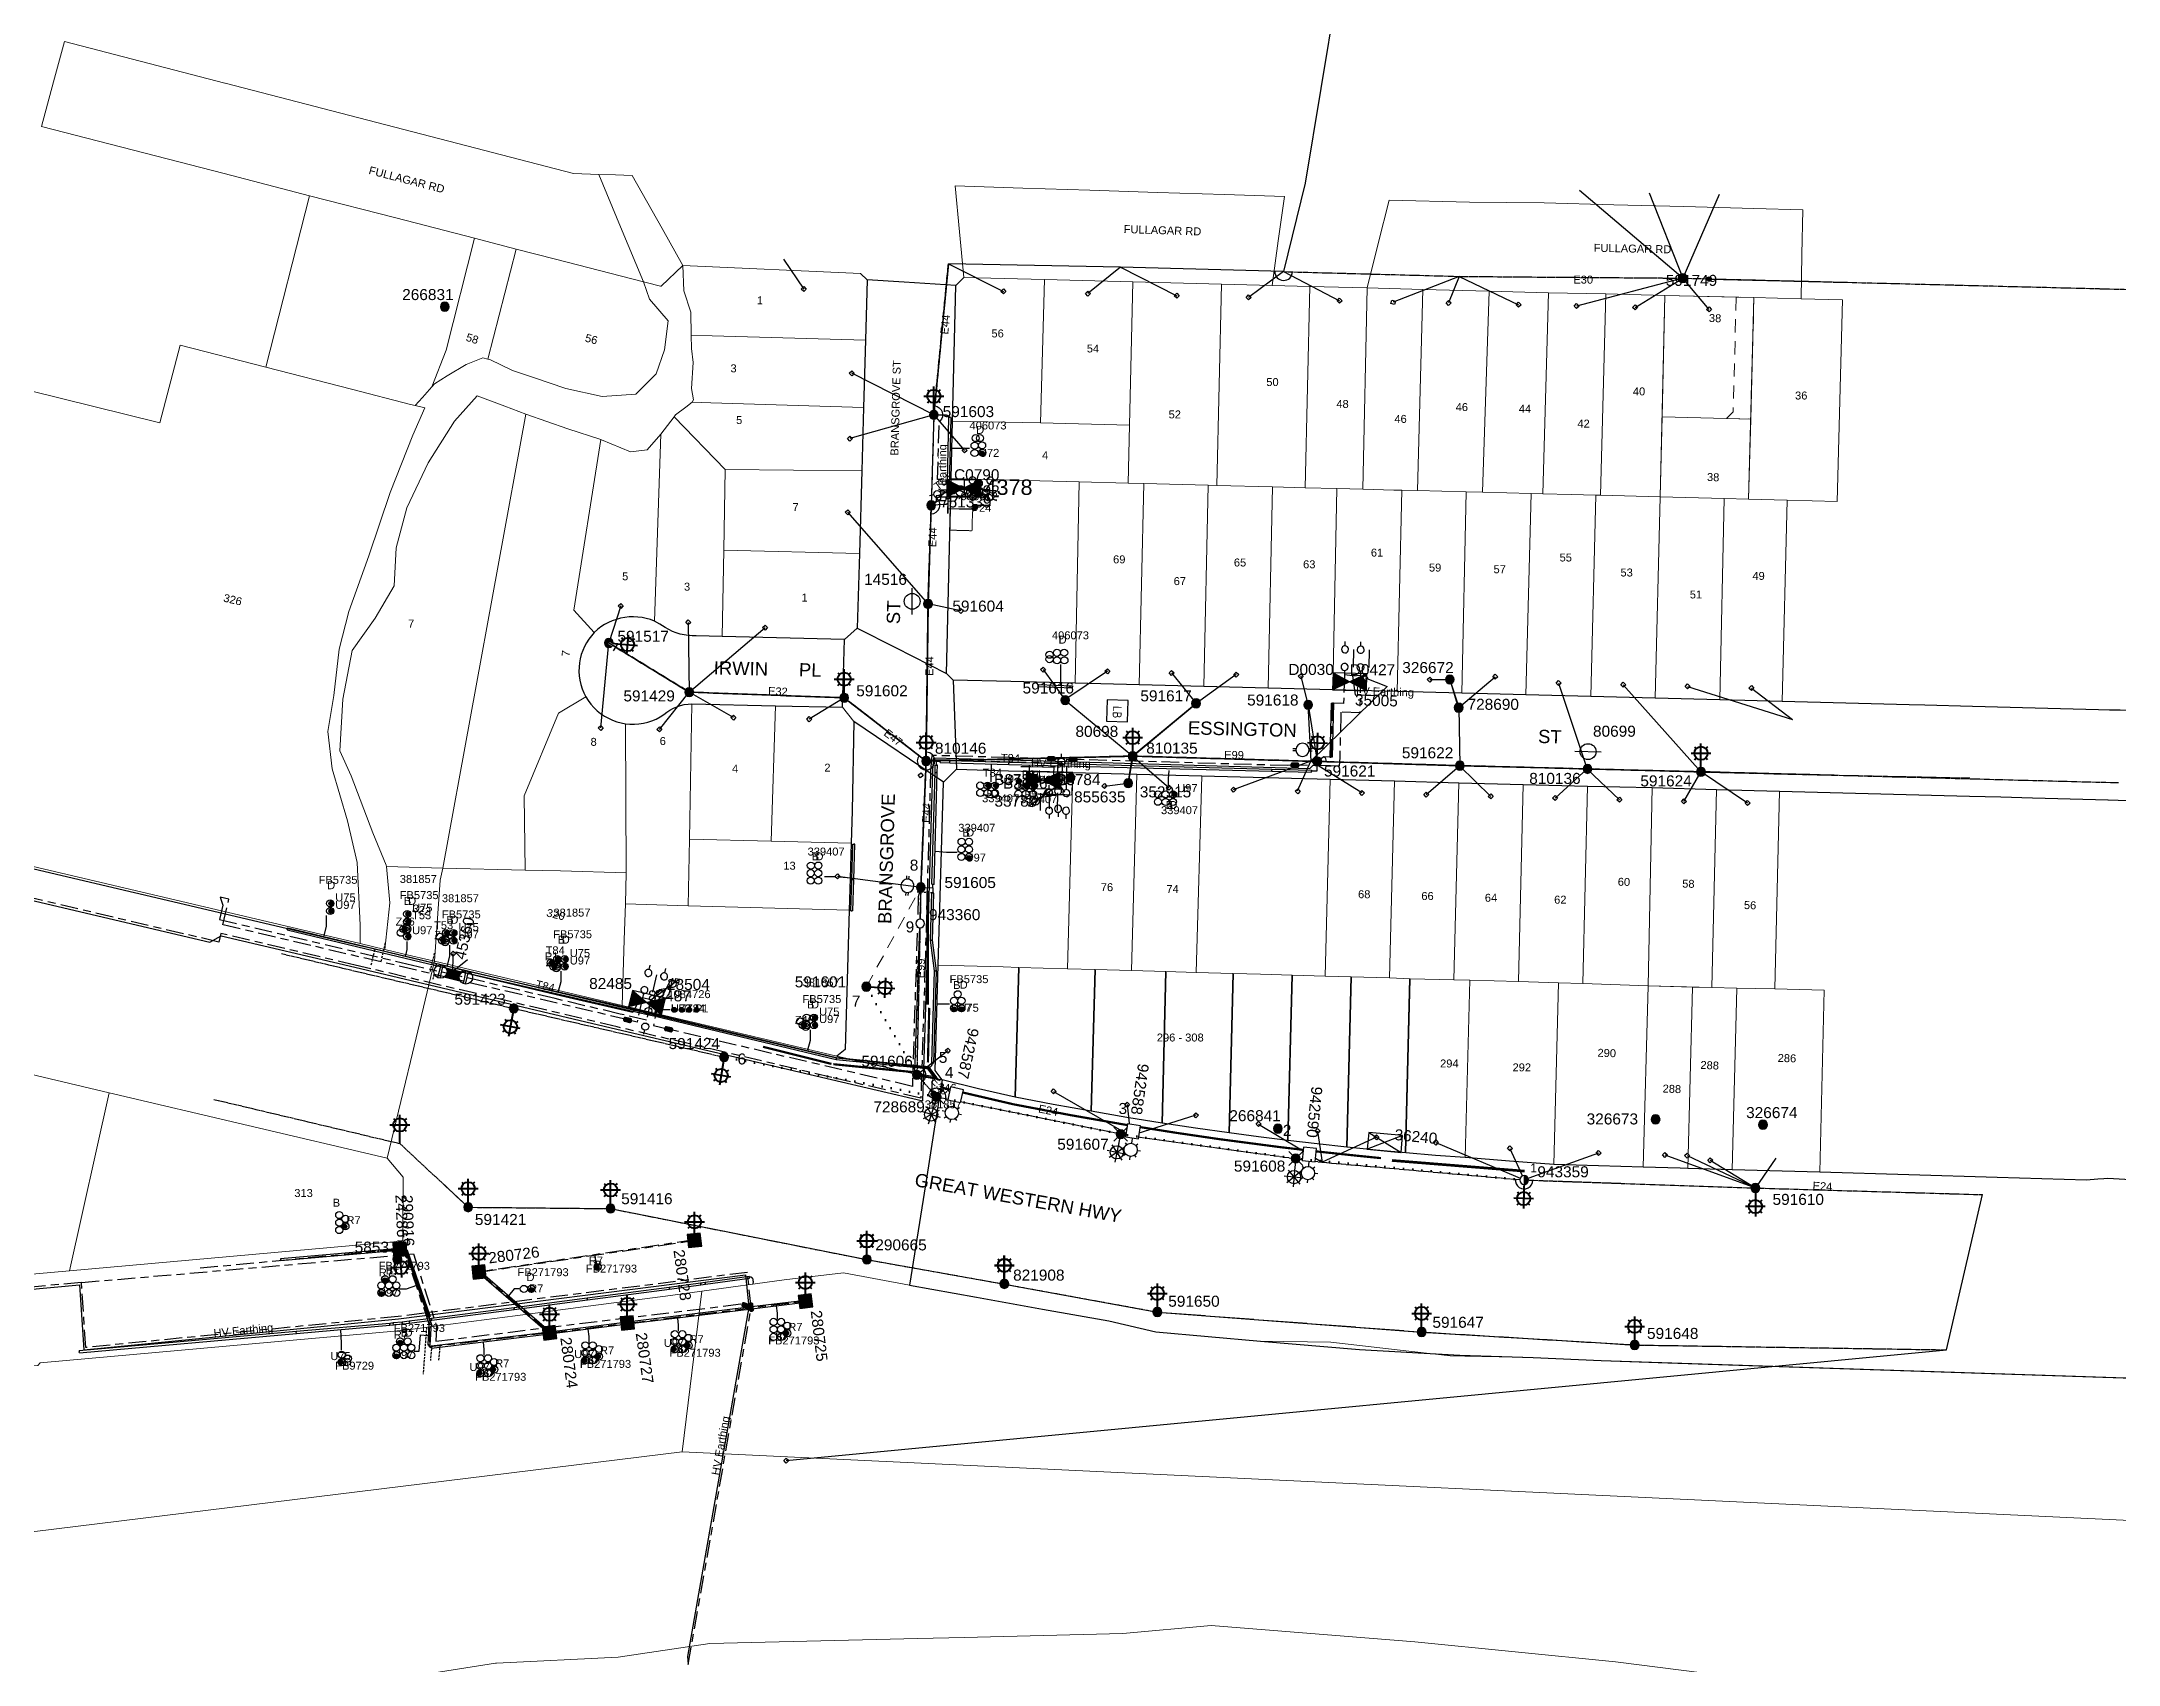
# Model space of a CAD drawing. Header units: metres. Extents: x 311639 to 313197, y 6256063 to 6257195.
# Drawn here: x 312249 to 312719.7, y 6256240.2 to 6256608.1 of the extents above; entities that cross this region are included whole.
import ezdxf
from ezdxf.enums import TextEntityAlignment as Align

# ---------------------------------------------------------------- set-up
doc = ezdxf.new("R2010")
doc.units = ezdxf.units.M
for name, pattern in [('Cable Exist OH', [1, 1, 0]), ('Cable Exist UG', [8.2, 4, -1.2, 1.8, -1.2]), ('Cable Remove', [2, 0, -2]), ('Dash', [5, 3, -2]), ('DASHED', [0.75, 0.5, -0.25]), ('HIDDEN', [0.375, 0.25, -0.125]), ('HIDDEN2', [0.1875, 0.125, -0.0625]), ('IE Trench LV', [6.5, 5, -1.5])]:
    doc.linetypes.add(name, pattern=pattern)
doc.layers.get('0').update_dxf_attribs({"color": 6})
for name, color, linetype in [('_User Duct Config', 6, 'Continuous'), ('Duct_SP_EXT', 7, 'Continuous'), ('Equip_HV_EXT', 7, 'Continuous'), ('Equip_LV_EXT', 7, 'Continuous'), ('Equip_SL_EXT', 7, 'Continuous'), ('Equip_SP_HV_EXT', 7, 'Continuous'), ('Equip_SP_LV_EXT', 7, 'Continuous'), ('Equip_SP_SL_EXT', 7, 'Continuous'), ('Equip_SP_SL_MOD', 3, 'Continuous'), ('Equip_SP_SL_NEW', 2, 'Continuous'), ('Mains_HV_EXT', 7, 'Continuous'), ('Mains_LV_EXT', 7, 'Continuous'), ('Mains_SL_EXT', 7, 'Continuous'), ('OH_Details_SP_MISC', 7, 'Continuous'), ('Services_SP_EXT', 7, 'Continuous'), ('Sub_SP_EXT', 7, 'Continuous'), ('Sub_SP_NEW', 2, 'Continuous'), ('SupportsOH_SP_TR_HV_LV_SL_EXT', 7, 'Continuous'), ('SupportsOH_SP_TR_HV_LV_SL_MOD', 3, 'Continuous'), ('SupportsOH_SP_TR_HV_LV_SL_NEW', 2, 'Continuous'), ('SupportsUG_SP_LV_EXT', 7, 'Continuous'), ('SupportsUG_SP_LV_SL_EXT', 7, 'Continuous'), ('SupportsUG_SP_LV_SL_NEW', 2, 'Continuous'), ('Trench_SP_EXT', 7, 'Continuous'), ('Trench_SP_NEW', 2, 'Continuous'), ('UG_Details_SP_MISC', 7, 'Continuous')]:
    doc.layers.add(name, color=color, linetype=linetype)
for name, color, linetype, lineweight in [('Cadastre Buildings_SP_EXT', 9, 'Continuous', 5), ('Cadastre Easements_SP_EXT', 9, 'Continuous', 5), ('Cadastre Land Parcels_SP_EXT', 9, 'Continuous', 5), ('Cadastre Other Property_SP_EXT', 9, 'HIDDEN', 5), ('Cadastre Roads_SP_EXT', 9, 'Continuous', 5)]:
    doc.layers.add(name, color=color, linetype=linetype, lineweight=lineweight)
doc.layers.add('Features_HIDE', color=1, linetype='Continuous', plot=False)
doc.layers.add('UNKNOWN_FEATURES', color=1, linetype='DASHED', plot=False)
doc.styles.add('COLUMN_LABEL', font='arial.ttf')
doc.styles.add('HVSW_LABEL', font='arial.ttf')
doc.styles.add('iecARIAL', font='arial.ttf', dxfattribs={"height": 2})
doc.styles.add('POLE_LABEL', font='arial.ttf')
doc.styles.add('SL_LABEL', font='arial.ttf')
doc.styles.get("Standard").update_dxf_attribs({"font": 'arial.ttf'})
doc.styles.add('SWITCH_LABEL', font='arial.ttf', dxfattribs={"height": 2.5})
doc.linetypes.add('Cable E UG', pattern='A,6,-0.5,["E",Standard,S=1.7,R=0,X=0.5,Y=-1],-2.9', length=9.4)
doc.linetypes.add('Cable P UG', pattern='A,6,-0.5,["P",Standard,S=1.7,R=0,X=0.5,Y=-1],-2.9', length=9.4)
doc.linetypes.add('IE Trench HV', pattern='A,7,-0.2,["/",Standard,S=3,R=0,X=0.6,Y=-1.4],-2.5', length=9.7)

msp = doc.modelspace()

# ---------------------------------------------------------------- texts
at = {"layer": '_User Duct Config'}
for s, p in [('406073', (312459.29, 6256520.16)), ('D', (312460.79, 6256519.16)), ('U72', (312461.42, 6256513.95)), ('406073', (312477.97, 6256472.59)), ('D', (312479.47, 6256471.6)), ('T84', (312462.3, 6256441.44)), ('U97', (312466.16, 6256440.04)), ('T84', (312469.69, 6256438.95)), ('P24', (312471.1, 6256441.07)), ('U97', (312474.81, 6256439.84)), ('339407', (312462.14, 6256435.65)), ('B', (312463.11, 6256436.61)), ('D', (312464.07, 6256436.63)), ('339407', (312470.78, 6256435.45)), ('B', (312471.75, 6256436.41)), ('D', (312472.71, 6256436.43)), ('339407', (312502.69, 6256432.95)), ('B', (312503.73, 6256434.13)), ('D', (312504.58, 6256434.13)), ('339407', (312456.75, 6256428.96)), ('B', (312457.68, 6256427.88)), ('D', (312458.53, 6256427.88)), ('339407', (312422.59, 6256423.57)), ('B', (312423.53, 6256422.48)), ('D', (312424.38, 6256422.48)), ('U97', (312458.4, 6256422.2)), ('FB5735', (312311.77, 6256417.16)), ('D', (312313.71, 6256415.93)), ('381857', (312330.17, 6256417.35)), ('FB5735', (312330.15, 6256413.69)), ('U75', (312315.54, 6256413.17)), ('U97', (312315.54, 6256411.48)), ('B', (312331.07, 6256412.39)), ('D', (312332.06, 6256412.39)), ('T53', (312332.95, 6256409.13)), ('U75', (312332.95, 6256410.83)), ('381857', (312339.71, 6256412.99)), ('FB5735', (312339.7, 6256409.32)), ('381857', (312364.99, 6256409.73)), ('Z46', (312329.22, 6256407.7)), ('U97', (312332.95, 6256405.73)), ('T53', (312337.94, 6256406.86)), ('Z46', (312337.97, 6256404.6)), ('B', (312340.72, 6256408.09)), ('D', (312341.64, 6256408.09)), ('U75', (312343.46, 6256406.47)), ('U97', (312343.46, 6256404.78)), ('FB5735', (312364.93, 6256404.82)), ('P1', (312363.03, 6256399.8)), ('T84', (312363.22, 6256401.18)), ('B', (312365.95, 6256403.59)), ('D', (312366.87, 6256403.59)), ('U75', (312368.68, 6256400.56)), ('Z46', (312363.22, 6256398.43)), ('U97', (312368.68, 6256398.87)), ('381857', (312421.47, 6256393.88)), ('FB5735', (312421.43, 6256390.13)), ('FB5735', (312454.77, 6256394.64)), ('B', (312455.58, 6256393.31)), ('D', (312457.06, 6256393.38)), ('U72', (312391.62, 6256388.01)), ('U72', (312393.32, 6256388.01)), ('T84', (312395.02, 6256388.01)), ('P1', (312397.07, 6256388.01)), ('Z46', (312419.69, 6256385.42)), ('B', (312422.44, 6256388.9)), ('D', (312423.37, 6256388.9)), ('U75', (312425.19, 6256387.29)), ('U97', (312425.19, 6256385.59)), ('U97', (312455.08, 6256388.15)), ('U75', (312456.77, 6256388.15)), ('B', (312314.97, 6256343.96)), ('R7', (312318.08, 6256340.01)), ('FB271793', (312325.39, 6256329.66)), ('FB271793', (312372.34, 6256329.03)), ('R7', (312373.02, 6256330.85)), ('B', (312374.41, 6256329.89)), ('R7', (312325.41, 6256328.15)), ('B', (312326.99, 6256328.59)), ('D', (312327.84, 6256328.59)), ('FB271793', (312356.84, 6256328.21)), ('D', (312358.88, 6256327.1)), ('R7', (312359.49, 6256324.53)), ('U97', (312325.22, 6256323.6)), ('FB271793', (312328.8, 6256315.56)), ('R7', (312418.22, 6256315.81)), ('R7', (312328.82, 6256314.05)), ('B', (312330.39, 6256314.49)), ('D', (312331.24, 6256314.49)), ('R7', (312375.54, 6256310.49)), ('U97', (312390, 6256312.17)), ('FB271793', (312391.29, 6256309.95)), ('B', (312392.86, 6256310.85)), ('D', (312393.71, 6256310.85)), ('R7', (312395.83, 6256313.02)), ('FB271793', (312413.67, 6256312.73)), ('B', (312415.25, 6256313.63)), ('D', (312416.1, 6256313.63)), ('U75', (312314.43, 6256309.18)), ('FB9729', (312315.53, 6256307.01)), ('B', (312316.49, 6256307.87)), ('D', (312317.41, 6256307.88)), ('U97', (312328.62, 6256309.49)), ('U97', (312345.95, 6256306.71)), ('B', (312348.81, 6256305.39)), ('D', (312349.66, 6256305.39)), ('R7', (312351.78, 6256307.56)), ('U97', (312369.7, 6256309.64)), ('FB271793', (312370.99, 6256307.42)), ('B', (312372.56, 6256308.32)), ('D', (312373.41, 6256308.32)), ('FB271793', (312347.24, 6256304.49))]:
    msp.add_text(s, height=1.8, dxfattribs=at).set_placement(p)
at = {"layer": 'Cadastre Land Parcels_SP_EXT'}
for s, rotation, p in [('1', 357.5188, (312411.07, 6256548.57)), ('38', 357.8491, (312626.84, 6256544.55)), ('58', 342.6577, (312345, 6256540.31)), ('56', 345.5331, (312372.01, 6256540.12)), ('38', 357.9454, (312626.4, 6256508.5)), ('326', 346.7585, (312290.06, 6256481.17)), ('7', 84.2034, (312368.62, 6256468.61)), ('60', 358.4506, (312606.19, 6256416.73)), ('58', 358.4526, (312620.79, 6256416.31)), ('322', 346.9769, (312332.85, 6256410.84)), ('320', 346.6949, (312363.27, 6256409.8)), ('56', 358.5885, (312634.78, 6256411.44)), ('290', 358.3271, (312601.59, 6256377.96)), ('286', 358.3279, (312642.43, 6256376.79)), ('288', 357.6662, (312624.91, 6256375.21)), ('288', 357.6633, (312616.34, 6256369.86))]:
    msp.add_text(s, height=1.8, rotation=rotation, dxfattribs=at).set_placement(p)
for s, p in [('56', (312464.26, 6256541.03)), ('54', (312485.87, 6256537.62)), ('3', (312405.11, 6256533.11)), ('50', (312526.55, 6256530.01)), ('40', (312609.63, 6256527.89)), ('36', (312646.39, 6256526.95)), ('52', (312504.41, 6256522.67)), ('48', (312542.43, 6256525.04)), ('46', (312569.47, 6256524.33)), ('44', (312583.78, 6256523.95)), ('5', (312406.39, 6256521.39)), ('46', (312555.58, 6256521.65)), ('42', (312597.06, 6256520.58)), ('4', (312475.72, 6256513.4)), ('7', (312419.17, 6256501.66)), ('69', (312491.83, 6256489.81)), ('65', (312519.2, 6256489.1)), ('61', (312550.25, 6256491.34)), ('55', (312593.02, 6256490.23)), ('5', (312380.56, 6256485.97)), ('67', (312505.56, 6256484.88)), ('63', (312534.89, 6256488.69)), ('59', (312563.41, 6256487.95)), ('57', (312578.05, 6256487.57)), ('53', (312606.82, 6256486.83)), ('49', (312636.72, 6256486.06)), ('3', (312394.57, 6256483.62)), ('1', (312421.2, 6256481.14)), ('51', (312622.53, 6256481.85)), ('7', (312332.05, 6256475.25)), ('8', (312373.4, 6256448.44)), ('6', (312389.07, 6256448.63)), ('4', (312405.46, 6256442.38)), ('2', (312426.39, 6256442.59)), ('13', (312417.09, 6256420.36)), ('76', (312489.04, 6256415.49)), ('74', (312503.92, 6256415.09)), ('68', (312547.35, 6256413.89)), ('66', (312561.69, 6256413.49)), ('64', (312576.08, 6256413.09)), ('62', (312591.79, 6256412.66)), ('296 - 308', (312501.74, 6256381.41)), ('294', (312565.94, 6256375.53)), ('292', (312582.36, 6256374.64)), ('313', (312306.26, 6256346.16))]:
    msp.add_text(s, height=1.8, dxfattribs=at).set_placement(p)
at = {"layer": 'Cadastre Roads_SP_EXT'}
for s, height, rotation, p in [('FULLAGAR RD', 1.8, 345.4863, (312322.99, 6256578.12)), ('FULLAGAR RD', 1.8, 358.1529, (312494.2, 6256564.7)), ('FULLAGAR RD', 1.8, 358.8093, (312600.73, 6256560.45)), ('BRANSGROVE ST', 1.8, 88.4824, (312443.16, 6256514.2)), ('BRANSGROVE                                 ST', 3, 88.3684, (312441.56, 6256408.02)), ('IRWIN      PL', 3, 358.7142, (312401.28, 6256464.63)), ('ESSINGTON                                               ST', 3, 358.5918, (312508.74, 6256451.04)), ('GREAT WESTERN HWY', 3, 349.8503, (312446.68, 6256348.66))]:
    msp.add_text(s, height=height, rotation=rotation, dxfattribs=at).set_placement(p)
at = {"layer": 'Features_HIDE'}
for s, rotation, p in [('LV Earthing', 90, (312454.03, 6256503.69)), ('HV Earthing', 358.7704, (312473.22, 6256443.67)), ('HV Earthing', 5.7269, (312288.06, 6256314.39)), ('HV Earthing', 79.9928, (312402.57, 6256282.96))]:
    msp.add_text(s, height=1.8, rotation=rotation, dxfattribs=at).set_placement(p)
msp.add_text('087817', height=1.8, dxfattribs=at).set_placement((312475.06, 6256439.82))
at = {"layer": 'Mains_LV_EXT'}
for s, rotation, p in [('E30', 359.5478, (312596.13, 6256553.25)), ('E44', 84.4981, (312454.44, 6256541.63)), ('T84', 36.549, (312452.08, 6256506.25)), ('E44', 88.1171, (312451.74, 6256493.46)), ('E44', 89.3103, (312451.06, 6256464.27)), ('E32', 357.9108, (312413.59, 6256459.96)), ('E47', 322.3219, (312439.68, 6256450.97)), ('T84', 358.3951, (312466.37, 6256444.83)), ('E99', 359.5279, (312517, 6256445.49)), ('E44', 87.6115, (312450.32, 6256430.94)), ('E99', 88.0351, (312449.05, 6256395.72)), ('T84', 346.6943, (312360.81, 6256393.61)), ('E24', 348.6099, (312474.77, 6256365.36)), ('E24', 357.2133, (312650.33, 6256347.82))]:
    msp.add_text(s, height=1.8, rotation=rotation, dxfattribs=at).set_placement(p)

# ---------------------------------------------------------------- blocks, each defined once
blk = doc.blocks.new('SUB_PADMOUNT_EXT')
for points in [[(0, 0), (-3.84, 1.92), (-3.84, -1.92)], [(0, 0), (3.84, 1.92), (3.84, -1.92)]]:
    blk.add_hatch(color=256).paths.add_polyline_path(points)
for p, q in [((3.84, 1.92), (-3.84, -1.92)), ((-3.84, 1.92), (3.84, -1.92))]:
    blk.add_line(p, q)
blk.add_lwpolyline([(-3.84, -1.92), (3.84, -1.92), (3.84, 1.92), (-3.84, 1.92)], close=True)
for tag, height, flags, p in [('STREET_CODE', 0.2, 9, (1.5, 0)), ('ASSET_NUM', 3.5, 8, (2, 2)), ('CONSTRUCTED_VOLTAGE', 0.2, 9, (1.5, -0.2)), ('OPERATING_VOLTAGE', 0.2, 9, (1.5, -0.6)), ('ORIENTATION', 0.2, 9, (1.5, -0.8)), ('OWNED_BY', 0.2, 9, (1.5, -1)), ('OPERATED_BY', 0.2, 9, (1.5, -1.2)), ('SECONDARY_VOLTAGE', 0.2, 9, (1.5, -1.6)), ('STATE', 0.2, 9, (1.5, -1.8)), ('SUBSTATION_TYPE', 0.2, 9, (1.5, -2.2)), ('STREETNAME', 0.2, 9, (1.5, -3)), ('SUBURB', 0.2, 9, (1.5, -3.2)), ('Z', 0.2, 1, (1.5, -3.6)), ('NO_PHASES', 0.2, 9, (1.5, -0.4)), ('MAINTAINED_BY', 0.2, 9, (1.5, -1.4)), ('PARENT', 0.2, 9, (1.5, -2)), ('USAGE', 0.2, 9, (1.5, -2.4)), ('LEGEND', 0.2, 9, (1.5, -2.6)), ('LOCATION', 0.2, 9, (1.5, -2.8)), ('NOTES', 0.2, 9, (1.5, -3.4))]:
    blk.add_attdef(tag, text='', height=height, dxfattribs=dict(flags=flags)).set_placement(p, align=Align.MIDDLE_LEFT)
blk = doc.blocks.new('COLUMN_EXT')
blk.add_hatch(color=256).paths.add_polyline_path([(-1.49, 1.48), (-1.49, -1.49), (1.48, -1.49), (1.48, 1.48)])
blk.add_lwpolyline([(-1.49, -1.49), (1.48, -1.49), (1.48, 1.48), (-1.49, 1.48)], close=True)
for tag, height, style, flags, p in [('STRUCTURE_PLANT_NUMBER', 0.2, 'POLE_LABEL', 9, (1.81, 0.03)), ('ASSET_NUM', 2.5, 'COLUMN_LABEL', 8, (2, 2)), ('STREET_CODE', 0.2, 'COLUMN_LABEL', 9, (1.81, -0.2))]:
    blk.add_attdef(tag, text='', height=height, dxfattribs=dict(style=style, flags=flags)).set_placement(p, align=Align.MIDDLE_LEFT)
at = {"flags": 1}
blk.add_attdef('Z', (1.81, -2.35), '', height=0.2, dxfattribs=at)
at = {"flags": 9}
for tag, p in [('COLUMN_TYPE', (1.81, -0.4)), ('OWNED_BY', (1.81, -0.6)), ('STATE', (1.81, -0.8)), ('USAGE', (1.81, -1)), ('STREETNAME', (1.81, -1.6)), ('SUBURB', (1.81, -1.8)), ('LEGEND', (1.81, -1.2)), ('LOCATION', (1.81, -1.4)), ('NOTES', (1.81, -2))]:
    blk.add_attdef(tag, text='', height=0.2, dxfattribs=at).set_placement(p, align=Align.MIDDLE_LEFT)
blk = doc.blocks.new('PILLAR_EXT')
blk.add_hatch(color=256).paths.add_polyline_path([(-2.475, 0.99), (-2.475, -0.99), (2.475, -0.99), (2.475, 0.99)])
blk.add_lwpolyline([(-2.475, -0.99), (2.475, -0.99), (2.475, 0.99), (-2.475, 0.99)], close=True)
at = {"style": 'iecARIAL', "flags": 8}
blk.add_attdef('ASSET_NUM', (1.5, 3.5), '', height=2.5, dxfattribs=at)
for tag, p, flags in [('OWNED_BY', (0, -0.2), 9), ('STATE', (0, -0.4), 9), ('SUPPORT_TYPE', (0, -0.6), 9), ('STREETNAME', (0, -1.8), 9), ('SUBURB', (0, -2), 1), ('USAGE', (0, -0.8), 9), ('LEGEND', (0, -1), 9), ('LOCATION', (0, -1.2), 9), ('NOTES', (0, -1.4), 9), ('PARENT', (0, -1.6), 9)]:
    blk.add_attdef(tag, p, '', height=0.2, dxfattribs=dict(flags=flags))
blk = doc.blocks.new('DUCT_EXT')
blk.add_circle((0, 0.8), 0.8)
at = {"flags": 1}
blk.add_attdef('Z', (0, 0), '', height=0.2, dxfattribs=at)
at = {"flags": 9}
for tag, p in [('DUCT_CODE', (0, 0)), ('XSECT_TYPE', (0, -0.2)), ('STATE', (0, -0.6)), ('FB_REFERENCE', (0, -0.4)), ('NOTES', (0, -0.8))]:
    blk.add_attdef(tag, text='', height=0.2, dxfattribs=at).set_placement(p, align=Align.MIDDLE_LEFT)
blk = doc.blocks.new('LV_OH_LINKS_OPEN_EXT')
for p, q in [((-0.17, 4.97), (-0.17, 5.46)), ((0.17, 4.97), (0.17, 5.46)), ((-0.17, 3), (-0.17, 2.5)), ((0.17, 3), (0.17, 2.5))]:
    blk.add_line(p, q)
blk.add_lwpolyline([(0, 2.99, 1), (0, 4.98, 1)], format="xyb", close=True)
at = {"flags": 9}
for tag, p in [('ACTUAL_STATUS', (0, 0)), ('CONSTRUCTED_VOLTAGE', (0, -0.2)), ('OPERATING_VOLTAGE', (0, -0.6)), ('ORIENTATION', (0, -0.8)), ('OWNED_BY', (0, -1)), ('STATE', (0, -1.2)), ('SWITCH_TYPE', (0, -1.4)), ('NO_PHASES', (0, -0.4)), ('USAGE', (0, -1.6)), ('LEGEND', (0, -1.8)), ('NOTES', (0, -2))]:
    blk.add_attdef(tag, text='', height=0.2, dxfattribs=at).set_placement(p, align=Align.MIDDLE_LEFT)
at = {"flags": 1}
blk.add_attdef('Z', (0, 0), '', height=0.2, dxfattribs=at)
blk = doc.blocks.new('SL_LANTERN_EXT')
at = {"lineweight": 40}
for p, q in [((-1.46, 5.68), (-1.06, 5.28)), ((0, 1.97), (0, 6.47)), ((1.46, 5.68), (1.06, 5.28)), ((-2.25, 4.22), (2.25, 4.22)), ((-1.46, 2.76), (-1.06, 3.16)), ((0, 0), (0, 2.72)), ((1.46, 2.76), (1.06, 3.16))]:
    blk.add_line(p, q, dxfattribs=at)
blk.add_circle((0, 4.22), 1.5, dxfattribs=at)
at = {"style": 'iecARIAL', "flags": 9}
blk.add_attdef('ASSET_NUM', (1.5, 1.5), '', height=2.5, dxfattribs=at)
for tag, p, height, flags in [('OPERATING_VOLTAGE', (0.98, -1.65), 0.2, 9), ('ORIENTATION', (0.98, -1.85), 0.2, 9), ('OWNED_BY', (0.98, -2.05), 0.2, 9), ('STATE', (0.98, -2.25), 0.2, 9), ('CONSTRUCTED_VOLTAGE', (0.98, -0.65), 0.2, 9), ('CONTROL_TYPE', (0.98, -0.85), 0.2, 9), ('LANTERN_PURPOSE', (0.98, -1.05), 0.2, 9), ('LANTERN_TYPE', (0.98, -1.25), 0.2, 9), ('NO_PHASES', (0.98, -1.45), 0.2, 9), ('USAGE', (0.98, -2.45), 0.2, 9), ('CEXIST', (0.98, -2.65), 0.2, 9), ('CNEW', (0.98, -2.85), 0.2, 9), ('CNUMBER', (0.98, -3.05), 0.2, 9), ('CREMOVE', (0.98, -3.25), 0.2, 9), ('CREPLACE', (0.98, -3.45), 0.2, 9), ('LKINGHEIGHT', (0.98, -3.65), 0.2, 9), ('LBRACKET', (0.98, -3.85), 0.2, 9), ('LBRACKETVOCAB', (0.98, -4.05), 0.2, 9), ('LCATEGORY', (0.98, -4.25), 0.2, 9), ('LCHARGE1', (0.98, -4.45), 0.2, 9), ('LCHARGE1PERCENT', (0.98, -4.65), 0.2, 9), ('LCHARGE2', (0.98, -4.85), 0.2, 9), ('LNUMBER', (2.18, -3.25), 2.5, 8), ('STREETNAME', (0.98, -9.25), 0.2, 9), ('SUBURB', (0.98, -9.45), 0.2, 1), ('LCHARGE2PERCENT', (0.98, -5.05), 0.2, 9), ('LCHARGE3', (0.98, -5.25), 0.2, 9), ('LCHARGE3PERCENT', (0.98, -5.45), 0.2, 9), ('LEXIST', (0.98, -5.65), 0.2, 9), ('LLAMP', (0.98, -5.85), 0.2, 9), ('LLAMPVOCAB', (0.98, -6.05), 0.2, 9), ('LMAST', (0.98, -6.25), 0.2, 9), ('LMASTVOCAB', (0.98, -6.45), 0.2, 9), ('LNEW', (0.98, -6.65), 0.2, 9), ('LANTNUMBER', (0.98, -6.85), 0.2, 9), ('LOUTREACH', (0.98, -7.25), 0.2, 9), ('LOUTREACHVOCAB', (0.98, -7.45), 0.2, 9), ('LRATECODE', (0.98, -7.65), 0.2, 9), ('LREMOVE', (0.98, -7.85), 0.2, 9), ('LREPLACE', (0.98, -8.05), 0.2, 9), ('LTYPE', (0.98, -8.25), 0.2, 9), ('LTYPEVOCAB', (0.98, -8.45), 0.2, 9), ('LEGEND', (0.98, -8.65), 0.2, 9), ('LOCATION', (0.98, -8.85), 0.2, 9), ('NOTES', (0.98, -9.05), 0.2, 9)]:
    blk.add_attdef(tag, p, '', height=height, dxfattribs=dict(flags=flags))
blk = doc.blocks.new('CCP_EXT')
blk.add_wipeout([(0, 0.57), (0.57, 0), (0, -0.57), (-0.57, 0)])
blk.add_lwpolyline([(-0.57, 0), (0, 0.57), (0.57, 0), (0, -0.57), (-0.57, 0)])
at = {"flags": 1}
blk.add_attdef('Z', (0, 0), '', height=0.2, dxfattribs=at)
at = {"flags": 9}
for tag, p in [('CCP_TYPE', (0, 0)), ('CONSTRUCTED_VOLTAGE', (0, -0.2)), ('OPERATING_VOLTAGE', (0, -0.6)), ('ORIENTATION', (0, -0.8)), ('OWNED_BY', (0, -1)), ('STATE', (0, -1.8)), ('NO_PHASES', (0, -0.4)), ('USAGE', (0, -1.2)), ('LEGEND', (0, -1.4)), ('LIFE_SUPPORT', (0, -1.6)), ('NOTES', (0, -2))]:
    blk.add_attdef(tag, text='', height=0.2, dxfattribs=at).set_placement(p, align=Align.MIDDLE_LEFT)
blk = doc.blocks.new('POLE_EXT')
blk.add_hatch(color=256).paths.add_polyline_path([(-1, 0, 1), (1, 0, 1)])
blk.add_lwpolyline([(-1, 0, 1), (1, 0, 1)], format="xyb", close=True)
for tag, height, flags, p in [('pNumber', 2.5, 8, (-17.84, 2.07)), ('OWNED_BY', 0.2, 9, (1.35, -0.4)), ('SPECIAL_USE', 0.2, 9, (1.35, -0.8)), ('STATE', 0.2, 9, (1.35, -1)), ('cLV', 0.2, 9, (1.35, -1.4)), ('hDepth', 0.2, 9, (1.35, -1.6)), ('hDia', 0.2, 9, (1.35, -1.8)), ('cHV', 0.2, 9, (1.35, -2)), ('cLinedev', 0.2, 9, (1.35, -3.4)), ('pExisting', 0.2, 9, (1.35, -3.8)), ('pFooting', 0.2, 9, (1.35, -4.4)), ('pNew', 0.2, 9, (1.35, -4.6)), ('PARENT', 0.2, 9, (1.35, -0.6)), ('USAGE', 0.2, 9, (1.35, -1.2)), ('LBRACKET', 0.2, 9, (1.35, -2.2)), ('LExisting', 0.2, 9, (1.35, -2.4)), ('LANTNUMBER', 0.2, 9, (1.35, -2.6)), ('LOther', 0.2, 9, (1.35, -2.8)), ('LRemove', 0.2, 9, (1.35, -3)), ('LEGEND', 0.2, 9, (1.35, -3.2)), ('LOCATION', 0.2, 9, (1.35, -3.6)), ('PFNUMBER', 0.2, 9, (1.35, -4)), ('NEWPFNUMBER', 0.2, 9, (1.35, -4.2)), ('pRelocate', 0.2, 9, (1.35, -5)), ('pRemove', 0.2, 9, (1.35, -5.2)), ('pReplace', 0.2, 9, (1.35, -5.4)), ('pStay', 0.2, 9, (1.35, -5.6)), ('pType', 0.2, 9, (1.35, -5.8)), ('cspan', 0.2, 9, (1.35, -6)), ('STREETNAME', 0.2, 9, (1.35, -6.2)), ('SUBURB', 0.2, 9, (1.35, -6.4)), ('OPERATED_BY', 0.2, 9, (1.36, -7.01)), ('NOTES', 0.2, 9, (1.35, -6.6)), ('MAINTAINED_BY', 0.2, 9, (1.36, -6.81))]:
    blk.add_attdef(tag, text='', height=height, dxfattribs=dict(flags=flags)).set_placement(p, align=Align.MIDDLE_LEFT)
at = {"style": 'POLE_LABEL'}
for tag, height, flags, p in [('STRUCTURE_PLANT_NUMBER', 0.2, 9, (1.35, 0.03)), ('ASSET_NUM', 2.5, 8, (2, 2)), ('STREET_CODE', 0.2, 9, (1.35, -0.2))]:
    blk.add_attdef(tag, text='', height=height, dxfattribs=dict(at, flags=flags)).set_placement(p, align=Align.MIDDLE_LEFT)
at = {"flags": 1}
blk.add_attdef('Z', (1.35, -7.33), '', height=0.2, dxfattribs=at)
blk = doc.blocks.new('HV_STJ_EXT')
h = blk.add_hatch(color=256)
edge = h.paths.add_edge_path()
edge.add_ellipse((-0.59, 0.13), major_axis=(0.226, 0.226), ratio=1, start_angle=45, end_angle=135)
edge.add_line((-0.91, 0.13), (-0.91, -0.13))
edge.add_ellipse((-0.59, -0.13), major_axis=(0.226, 0.226), ratio=1, start_angle=135, end_angle=225)
edge.add_line((-0.59, -0.45), (0.59, -0.45))
edge.add_ellipse((0.59, -0.13), major_axis=(-0.226, 0.226), ratio=1, start_angle=135, end_angle=225)
edge.add_line((0.91, -0.13), (0.91, 0.13))
edge.add_ellipse((0.59, 0.13), major_axis=(-0.226, 0.226), ratio=1, start_angle=225, end_angle=315)
edge.add_line((0.59, 0.45), (-0.59, 0.45))
blk.add_lwpolyline([(-0.91, 0.13), (-0.91, -0.13, 0.414214), (-0.59, -0.45), (0.59, -0.45, 0.414214), (0.91, -0.13), (0.91, 0.13, 0.414214), (0.59, 0.45), (-0.59, 0.45, 0.414214)], format="xyb", close=True)
for tag, flags, p in [('ORIENTATION', 9, (1.5, 0)), ('Z', 1, (1.5, -0.8)), ('USAGE', 9, (1.5, -0.2)), ('LEGEND', 9, (1.5, -0.4)), ('NOTES', 9, (1.5, -0.6))]:
    blk.add_attdef(tag, text='', height=0.2, dxfattribs=dict(flags=flags)).set_placement(p, align=Align.MIDDLE_LEFT)
blk = doc.blocks.new('LV_UG_LINKS_CLOSED_EXT')
blk.add_wipeout([(-1.06, 1.06), (-1.18, 0.92), (-1.29, 0.76), (-1.37, 0.59), (-1.43, 0.42), (-1.48, 0.23), (-1.49, 0.05), (-1.49, -0.14), (-1.46, -0.33), (-1.41, -0.51), (-1.33, -0.68), (-1.24, -0.84), (-1.12, -0.99), (-0.99, -1.12), (-0.84, -1.24), (-0.68, -1.33), (-0.51, -1.41), (-0.33, -1.46), (-0.14, -1.49), (0.05, -1.49), (0.23, -1.48), (0.42, -1.43), (0.59, -1.37), (0.76, -1.29), (0.92, -1.18), (1.06, -1.06), (1.18, -0.92), (1.29, -0.76), (1.37, -0.59), (1.43, -0.42), (1.48, -0.23), (1.49, -0.05), (1.49, 0.14), (1.46, 0.33), (1.41, 0.51), (1.33, 0.68), (1.24, 0.84), (1.12, 0.99), (0.99, 1.12), (0.84, 1.24), (0.68, 1.33), (0.51, 1.41), (0.33, 1.46), (0.14, 1.49), (-0.05, 1.49), (-0.23, 1.48), (-0.42, 1.43), (-0.59, 1.37), (-0.76, 1.29), (-0.92, 1.18)])
for p, q in [((-0.25, -1.48), (-0.25, 1.48)), ((0.25, -1.48), (0.25, 1.48))]:
    blk.add_line(p, q)
blk.add_circle((0, 0), 1.5)
at = {"flags": 9}
for tag, p in [('ACTUAL_STATUS', (0, 0)), ('CONSTRUCTED_VOLTAGE', (0, -0.2)), ('OPERATING_VOLTAGE', (0, -0.6)), ('ORIENTATION', (0, -0.8)), ('STATE', (0, -1)), ('SWITCH_TYPE', (0, -1.2)), ('NO_PHASES', (0, -0.4)), ('USAGE', (0, -1.4)), ('NOTES', (0, -1.6))]:
    blk.add_attdef(tag, text='', height=0.2, dxfattribs=at).set_placement(p, align=Align.MIDDLE_LEFT)
at = {"flags": 1}
blk.add_attdef('Z', (0, 0), '', height=0.2, dxfattribs=at)
blk = doc.blocks.new('LV_UG_DFUSE_OPEN_EXT')
for points in [[(1, 0), (0, 0)], [(6.2, 0.01), (7.2, 0.01)]]:
    blk.add_lwpolyline(points)
for centre in [(1.8, 0), (5.4, 0.01)]:
    blk.add_circle(centre, 0.8)
at = {"flags": 9}
for tag, p in [('ACTUAL_STATUS', (0, 0)), ('CONSTRUCTED_VOLTAGE', (0, -0.2)), ('OPERATING_VOLTAGE', (0, -0.6)), ('ORIENTATION', (0, -0.8)), ('STATE', (0, -1)), ('SWITCH_TYPE', (0, -1.2)), ('NO_PHASES', (0, -0.4)), ('USAGE', (0, -1.4)), ('NOTES', (0, -1.6))]:
    blk.add_attdef(tag, text='', height=0.2, dxfattribs=at).set_placement(p, align=Align.MIDDLE_LEFT)
at = {"flags": 1}
blk.add_attdef('Z', (0, 0), '', height=0.2, dxfattribs=at)
blk = doc.blocks.new('LV_UG_DFUSE_CLOSED_EXT')
for points in [[(1, 0), (0, 0)], [(5.04, 0.73), (2.16, -0.72)], [(5.05, -0.71), (2.16, 0.72)], [(6.2, 0.01), (7.2, 0.01)]]:
    blk.add_lwpolyline(points)
for centre in [(1.8, 0), (5.4, 0.01)]:
    blk.add_circle(centre, 0.8)
at = {"flags": 9}
for tag, p in [('ACTUAL_STATUS', (0, 0)), ('CONSTRUCTED_VOLTAGE', (0, -0.2)), ('OPERATING_VOLTAGE', (0, -0.6)), ('ORIENTATION', (0, -0.8)), ('STATE', (0, -1)), ('SWITCH_TYPE', (0, -1.2)), ('NO_PHASES', (0, -0.4)), ('USAGE', (0, -1.4)), ('NOTES', (0, -1.6))]:
    blk.add_attdef(tag, text='', height=0.2, dxfattribs=at).set_placement(p, align=Align.MIDDLE_LEFT)
at = {"flags": 1}
blk.add_attdef('Z', (0, 0), '', height=0.2, dxfattribs=at)
blk = doc.blocks.new('HV_ABS_CLOSED_EXT')
blk.add_line((-3, 6.87), (3, 6.87))
blk.add_circle((0, 6.87), 1.8)
at = {"flags": 1}
blk.add_attdef('Z', (0, 0), '', height=0.2, dxfattribs=at)
at = {"style": 'HVSW_LABEL'}
for tag, height, flags, p in [('ASSET_NUM', 3.5, 8, (2, 2)), ('STREET_CODE', 0.2, 9, (0, -0.2))]:
    blk.add_attdef(tag, text='', height=height, dxfattribs=dict(at, flags=flags)).set_placement(p, align=Align.MIDDLE_LEFT)
at = {"flags": 9}
for tag, p in [('ACTUAL_STATUS', (0, -0.4)), ('CONSTRUCTED_VOLTAGE', (0, -0.6)), ('OPERATING_VOLTAGE', (0, -1)), ('ORIENTATION', (0, -1.2)), ('OWNED_BY', (0, -1.4)), ('STATE', (0, -1.6)), ('SWITCH_TYPE', (0, -1.8)), ('STREETNAME', (0, -2.6)), ('SUBURB', (0, -2.8)), ('NO_PHASES', (0, -0.8)), ('USAGE', (0, -2)), ('LEGEND', (0, -2.2)), ('LOCATION', (0, -2.4)), ('NOTES', (0, -3))]:
    blk.add_attdef(tag, text='', height=0.2, dxfattribs=at).set_placement(p, align=Align.MIDDLE_LEFT)
blk = doc.blocks.new('SWG_HOLEC_SU_EXT')
blk.add_line((1.8, -2), (5.8, -2))
for points in [[(1, 0), (0, 0)], [(6.6, 0), (7.6, 0)]]:
    blk.add_lwpolyline(points)
for points in [[(1.8, -0.8, 1), (1.8, 0.8, 1)], [(5.8, -0.8, 1), (5.8, 0.8, 1)]]:
    blk.add_lwpolyline(points, format="xyb", close=True)
at = {"style": 'SWITCH_LABEL', "flags": 8}
blk.add_attdef('ASSET_NUM', text='', height=2.5, rotation=179.9544, dxfattribs=at).set_placement((-2.4, 0), align=Align.MIDDLE_LEFT)
at = {"flags": 1}
blk.add_attdef('Z', (0, 0), '', height=0.2, dxfattribs=at)
at = {"flags": 9}
for tag, p in [('ACTUAL_STATUS', (0, -0.4)), ('CONSTRUCTED_VOLTAGE', (0, -0.6)), ('OPERATING_VOLTAGE', (0, -1)), ('ORIENTATION', (0, -1.2)), ('OWNED_BY', (0, -1.4)), ('STATE', (0, -1.8)), ('SWITCH_TYPE', (0, -2)), ('STREETNAME', (0, -2.6)), ('SUBURB', (0, -2.8)), ('NO_PHASES', (0, -0.8)), ('PARENT', (0, -1.6)), ('USAGE', (0, -2.2)), ('LOCATION', (0, -2.4)), ('NOTES', (0, -3))]:
    blk.add_attdef(tag, text='', height=0.2, dxfattribs=at).set_placement(p, align=Align.MIDDLE_LEFT)
at = {"style": 'SWITCH_LABEL', "flags": 9}
blk.add_attdef('STREET_CODE', text='', height=0.2, dxfattribs=at).set_placement((0, -0.2), align=Align.MIDDLE_LEFT)
blk = doc.blocks.new('*U210')
blk.add_lwpolyline([(-7.31, -6.05), (-2.51, -6.05), (-2.51, -1.25), (-7.31, -1.25)], close=True)
at = {"insert": (-6.01, -2.67), "char_height": 2, "width": 2.9628, "attachment_point": 1}
blk.add_mtext('{\\Fisocp|c0;LB}', dxfattribs=at)
for tag, height, flags, p in [('STREET_CODE', 0.2, 9, (1.5, 0)), ('ASSET_NUM', 2.5, 8, (2, 2)), ('ACTUAL_STATUS', 0.2, 9, (1.5, -0.2)), ('CONSTRUCTED_VOLTAGE', 0.2, 9, (1.5, -0.4)), ('OPERATING_VOLTAGE', 0.2, 9, (1.5, -0.8)), ('ORIENTATION', 0.2, 9, (1.5, -1)), ('OWNED_BY', 0.2, 9, (1.5, -1.2)), ('OPERATED_BY', 0.2, 9, (1.5, -1.4)), ('STATE', 0.2, 9, (1.5, -1.8)), ('SWITCH_TYPE', 0.2, 9, (1.5, -2)), ('STREETNAME', 0.2, 9, (1.5, -2.8)), ('SUBURB', 0.2, 9, (1.5, -3)), ('Z', 0.2, 1, (1.5, -3.6)), ('NO_PHASES', 0.2, 9, (1.5, -0.6)), ('MAINTAINED_BY', 0.2, 9, (1.5, -1.6)), ('USAGE', 0.2, 9, (1.5, -2.2)), ('LEGEND', 0.2, 9, (1.5, -2.4)), ('LOCATION', 0.2, 9, (1.5, -2.6)), ('NOTES', 0.2, 9, (1.5, -3.2)), ('LABEL_ALIGNMENT', 0.2, 9, (1.5, -3.4))]:
    blk.add_attdef(tag, text='', height=height, dxfattribs=dict(flags=flags)).set_placement(p, align=Align.MIDDLE_LEFT)
blk = doc.blocks.new('End Shackle_EXT')
blk.add_wipeout([(0, 0.25), (1.81, 0.25), (1.82, -0.25), (0, -0.25)])
blk.add_line((1.81, -1), (1.81, 1))
at = {"flags": 1}
blk.add_attdef('Z', (0, 0), '', height=0.2, dxfattribs=at)
at = {"flags": 9}
for tag, p in [('CONNECTOR_TYPE', (0, 0)), ('CONSTRUCTED_VOLTAGE', (0, -0.2)), ('OPERATING_VOLTAGE', (0, -0.6)), ('ORIENTATION', (0, -0.8)), ('OWNED_BY', (0, -1)), ('STATE', (0, -1.2)), ('NO_PHASES', (0, -0.4)), ('USAGE', (0, -1.4)), ('NOTES', (0, -1.6))]:
    blk.add_attdef(tag, text='', height=0.2, dxfattribs=at).set_placement(p, align=Align.MIDDLE_LEFT)
blk = doc.blocks.new('CABLE_LARGE_EXT')
h = blk.add_hatch(color=256)
edge = h.paths.add_edge_path()
edge.add_arc((0, 0.55), 0.55, 0, 360)
blk.add_circle((0, 0.55), 0.55)
at = {"flags": 1}
blk.add_attdef('Z', (0, 0), '', height=0.2, dxfattribs=at)
at = {"flags": 9}
for tag, p in [('COND_CODE', (0, 0)), ('STATE', (0, -0.4)), ('XSECT_SIZE', (0, -0.6)), ('FB_REFERENCE', (0, -0.2)), ('NOTES', (0, -0.8))]:
    blk.add_attdef(tag, text='', height=0.2, dxfattribs=at).set_placement(p, align=Align.MIDDLE_LEFT)
blk = doc.blocks.new('CONNECTOR_NODE_EXT')
h = blk.add_hatch(color=256)
edge = h.paths.add_edge_path()
edge.add_arc((0, 0), 0.5, 0, 360)
blk.add_circle((0, 0), 0.5)
at = {"flags": 1}
blk.add_attdef('Z', (0, 0), '', height=0.2, dxfattribs=at)
at = {"flags": 9}
for tag, p in [('CONNECTOR_TYPE', (0, 0)), ('CONSTRUCTED_VOLTAGE', (0, -0.2)), ('OPERATING_VOLTAGE', (0, -0.6)), ('ORIENTATION', (0, -0.8)), ('SUBTYPE', (0, -1)), ('NO_PHASES', (0, -0.4)), ('USAGE', (0, -1.2)), ('NOTES', (0, -1.4))]:
    blk.add_attdef(tag, text='', height=0.2, dxfattribs=at).set_placement(p, align=Align.MIDDLE_LEFT)
blk = doc.blocks.new('SUB_PADMOUNT_NEW')
for p, q in [((-3.84, 1.92), (3.84, -1.92)), ((3.84, 1.92), (-3.84, -1.92))]:
    blk.add_line(p, q)
blk.add_lwpolyline([(-3.84, -1.92), (3.84, -1.92), (3.84, 1.92), (-3.84, 1.92)], close=True)
for tag, height, flags, p in [('STREET_CODE', 0.2, 9, (1.5, 0)), ('ASSET_NUM', 2.5, 8, (2, 2)), ('OPERATING_VOLTAGE', 0.2, 9, (1.5, -0.4)), ('ORIENTATION', 0.2, 9, (1.5, -0.6)), ('OWNED_BY', 0.2, 9, (1.5, -0.8)), ('OPERATED_BY', 0.2, 9, (1.5, -1)), ('CONSTRUCTED_VOLTAGE', 0.2, 9, (1.5, -1.4)), ('SECONDARY_VOLTAGE', 0.2, 9, (1.5, -1.6)), ('STATE', 0.2, 9, (1.5, -1.8)), ('SUBSTATION_TYPE', 0.2, 9, (1.5, -2.2)), ('SUBURB', 0.2, 9, (1.5, -2.8)), ('STREETNAME', 0.2, 9, (1.5, -3)), ('Z', 0.2, 1, (1.5, -3.6)), ('NO_PHASES', 0.2, 9, (1.5, -0.2)), ('MAINTAINED_BY', 0.2, 9, (1.5, -1.2)), ('PARENT', 0.2, 9, (1.5, -2)), ('USAGE', 0.2, 9, (1.5, -2.4)), ('LEGEND', 0.2, 9, (1.5, -2.6)), ('LOCATION', 0.2, 9, (1.5, -3.2)), ('NOTES', 0.2, 9, (1.5, -3.4))]:
    blk.add_attdef(tag, text='', height=height, dxfattribs=dict(flags=flags)).set_placement(p, align=Align.MIDDLE_LEFT)
blk = doc.blocks.new('COLUMN_NEW')
blk.add_wipeout([(-1.485, -1.485), (1.485, -1.485), (1.485, 1.485), (-1.485, 1.485)])
at = {"lineweight": -3}
blk.add_lwpolyline([(-1.485, -1.485), (1.485, -1.485), (1.485, 1.485), (-1.485, 1.485)], close=True, dxfattribs=at)
at = {"style": 'POLE_LABEL', "flags": 9}
blk.add_attdef('STRUCTURE_PLANT_NUMBER', text='', height=0.2, dxfattribs=at).set_placement((1.5, 0.242), align=Align.MIDDLE_LEFT)
for tag, height, flags, p in [('STREET_CODE', 0.2, 9, (1.5, 0)), ('ASSET_NUM', 2.5, 8, (2, 2)), ('Z', 0.2, 1, (1.5, -2.8)), ('OWNED_BY', 0.2, 9, (1.5, -0.4)), ('OPERATED_BY', 0.2, 9, (1.5, -0.6)), ('STATE', 0.2, 9, (1.5, -1)), ('SUBURB', 0.2, 9, (1.5, -1.8)), ('STREETNAME', 0.2, 9, (1.5, -2)), ('COLUMN_TYPE', 0.2, 9, (1.5, -0.2)), ('USAGE', 0.2, 9, (1.5, -1.2)), ('MAINTAINED_BY', 0.2, 9, (1.5, -0.8)), ('LEGEND', 0.2, 9, (1.5, -1.4)), ('PARENT', 0.2, 9, (1.5, -1.6)), ('LOCATION', 0.2, 9, (1.5, -2.2)), ('NOTES', 0.2, 9, (1.5, -2.4)), ('LABEL_ALIGNMENT', 0.2, 9, (1.5, -2.6))]:
    blk.add_attdef(tag, text='', height=height, dxfattribs=dict(flags=flags)).set_placement(p, align=Align.MIDDLE_LEFT)
blk = doc.blocks.new('POLE_DEL')
h = blk.add_hatch(color=256)
edge = h.paths.add_edge_path()
edge.add_arc((0, 0), 1, 180, 360)
edge.add_arc((0, 0), 1, 0, 180)
for p, q in [((-1.58, 1.58), (1.58, -1.58)), ((-1.58, -1.58), (1.58, 1.58))]:
    blk.add_line(p, q)
blk.add_lwpolyline([(-1, 0, 1), (1, 0, 1)], format="xyb", close=True)
at = {"flags": 1}
blk.add_attdef('Z', (0, 0), '', height=0.2, dxfattribs=at)
for tag, height, flags, p in [('pNumber', 2.5, 8, (0, 2.07)), ('OWNED_BY', 0.2, 9, (0, -0.4)), ('SPECIAL_USE', 0.2, 9, (0, -0.6)), ('STATE', 0.2, 9, (0, -0.8)), ('cLV', 0.2, 9, (0, -1.2)), ('cHV', 0.2, 9, (0, -1.8)), ('cLinedev', 0.2, 9, (0, -3.2)), ('USAGE', 0.2, 9, (0, -1)), ('hDepth', 0.2, 9, (0, -1.4)), ('hDia', 0.2, 9, (0, -1.6)), ('LBRACKET', 0.2, 9, (0, -2)), ('LExisting', 0.2, 9, (0, -2.2)), ('LANTNUMBER', 0.2, 9, (0, -2.4)), ('LOther', 0.2, 9, (0, -2.6)), ('LRemove', 0.2, 9, (0, -2.8)), ('LEGEND', 0.2, 9, (0, -3)), ('pExisting', 0.2, 9, (0, -3.4)), ('PFNUMBER', 0.2, 9, (0, -3.6)), ('NEWPFNUMBER', 0.2, 9, (0, -3.8)), ('pFooting', 0.2, 9, (0, -4)), ('pNew', 0.2, 9, (0, -4.2)), ('pRelocate', 0.2, 9, (0, -4.6)), ('pRemove', 0.2, 9, (0, -4.8)), ('cspan', 0.2, 9, (0, -5.6)), ('SUBURB', 0.2, 9, (0, -5.8)), ('STREETNAME', 0.2, 9, (0, -6)), ('pReplace', 0.2, 9, (0, -5)), ('pStay', 0.2, 9, (0, -5.2)), ('pType', 0.2, 9, (0, -5.4)), ('LOCATION', 0.2, 9, (0, -6.2)), ('NOTES', 0.2, 9, (0, -6.4))]:
    blk.add_attdef(tag, text='', height=height, dxfattribs=dict(flags=flags)).set_placement(p, align=Align.MIDDLE_LEFT)
at = {"style": 'POLE_LABEL', "flags": 9}
blk.add_attdef('STREET_CODE', text='', height=0.2, dxfattribs=at).set_placement((0, -0.2), align=Align.MIDDLE_LEFT)
at = {"layer": 'Features_HIDE', "style": 'POLE_LABEL', "flags": 8}
blk.add_attdef('ASSET_NUM', text='', height=2.5, dxfattribs=at).set_placement((2, 2), align=Align.MIDDLE_LEFT)
blk = doc.blocks.new('SL_LANTERN_DEL')
for p, q in [((1.46, 2.76), (-1.46, 5.68)), ((-1.46, 2.76), (1.46, 5.68)), ((0, 1.97), (0, 6.47)), ((-2.25, 4.22), (2.25, 4.22)), ((0, 0), (0, 2.72)), ((0, 0), (0, 0))]:
    blk.add_line(p, q)
blk.add_circle((0, 4.22), 1.5)
for tag, p, height, flags in [('CONSTRUCTED_VOLTAGE', (0, -0.2), 0.2, 9), ('CONTROL_TYPE', (0, -0.4), 0.2, 9), ('OPERATING_VOLTAGE', (0, -1.2), 0.2, 9), ('ORIENTATION', (0, -1.4), 0.2, 9), ('OWNED_BY', (0, -1.6), 0.2, 9), ('STATE', (0, -1.8), 0.2, 9), ('CEXIST', (0, -2.2), 0.2, 9), ('CNEW', (0, -2.4), 0.2, 9), ('CNUMBER', (0, -2.6), 0.2, 9), ('CREMOVE', (0, -2.8), 0.2, 9), ('CREPLACE', (0, -3), 0.2, 9), ('LANTERN_PURPOSE', (0, -0.6), 0.2, 9), ('LANTERN_TYPE', (0, -0.8), 0.2, 9), ('NO_PHASES', (0, -1), 0.2, 9), ('USAGE', (0, -2), 0.2, 9), ('LKINGHEIGHT', (0, -3.2), 0.2, 9), ('LBRACKET', (0, -3.4), 0.2, 9), ('LBRACKETVOCAB', (0, -3.6), 0.2, 9), ('LCATEGORY', (0, -3.8), 0.2, 9), ('LCHARGE1', (0, -4), 0.2, 9), ('LCHARGE1PERCENT', (0, -4.2), 0.2, 9), ('LCHARGE2', (0, -4.4), 0.2, 9), ('LCHARGE2PERCENT', (0, -4.6), 0.2, 9), ('LCHARGE3', (0, -4.8), 0.2, 9), ('LNUMBER', (1.2, -2.8), 2.5, 8), ('STREETNAME', (0, -8.8), 0.2, 9), ('SUBURB', (0, -9), 0.2, 1), ('LCHARGE3PERCENT', (0, -5), 0.2, 9), ('LEXIST', (0, -5.2), 0.2, 9), ('LLAMP', (0, -5.4), 0.2, 9), ('LLAMPVOCAB', (0, -5.6), 0.2, 9), ('LMAST', (0, -5.8), 0.2, 9), ('LMASTVOCAB', (0, -6), 0.2, 9), ('LNEW', (0, -6.2), 0.2, 9), ('LANTNUMBER', (0, -6.4), 0.2, 9), ('LOUTREACH', (0, -6.8), 0.2, 9), ('LOUTREACHVOCAB', (0, -7), 0.2, 9), ('LRATECODE', (0, -7.2), 0.2, 9), ('LREMOVE', (0, -7.4), 0.2, 9), ('LREPLACE', (0, -7.6), 0.2, 9), ('LTYPE', (0, -7.8), 0.2, 9), ('LTYPEVOCAB', (0, -8), 0.2, 9), ('LEGEND', (0, -8.2), 0.2, 9), ('LOCATION', (0, -8.4), 0.2, 9), ('NOTES', (0, -8.6), 0.2, 9)]:
    blk.add_attdef(tag, p, '', height=height, dxfattribs=dict(flags=flags))
at = {"style": 'iecARIAL', "flags": 9}
blk.add_attdef('ASSET_NUM', (1.5, 1.5), '', height=2.5, dxfattribs=at)
blk = doc.blocks.new('SL_LANTERN_NEW')
for tag, height, flags, p in [('CONTROL_TYPE', 0.2, 9, (0, -0.6)), ('OPERATING_VOLTAGE', 0.2, 9, (0, -1.4)), ('ORIENTATION', 0.2, 9, (0, -1.6)), ('OWNED_BY', 0.2, 9, (0, -1.8)), ('STATE', 0.2, 9, (0, -2)), ('CEXIST', 0.2, 9, (0, -2.4)), ('CNEW', 0.2, 9, (0, -2.6)), ('CNUMBER', 0.2, 9, (0, -2.8)), ('CREMOVE', 0.2, 9, (0, -3)), ('CREPLACE', 0.2, 9, (0, -3.2)), ('LANTERN_PURPOSE', 0.2, 9, (0, -0.8)), ('LANTERN_TYPE', 0.2, 9, (0, -1)), ('NO_PHASES', 0.2, 9, (0, -1.2)), ('USAGE', 0.2, 9, (0, -2.2)), ('LKINGHEIGHT', 0.2, 9, (0, -3.4)), ('LBRACKET', 0.2, 9, (0, -3.6)), ('LBRACKETVOCAB', 0.2, 9, (0, -3.8)), ('LCATEGORY', 0.2, 9, (0, -4)), ('LCHARGE1', 0.2, 9, (0, -4.2)), ('LCHARGE1PERCENT', 0.2, 9, (0, -4.4)), ('LCHARGE2', 0.2, 9, (0, -4.6)), ('LCHARGE2PERCENT', 0.2, 9, (0, -4.8)), ('LNUMBER', 2.5, 8, (1.2, -2.8)), ('SUBURB', 0.2, 9, (0, -8.6)), ('STREETNAME', 0.2, 9, (0, -8.8)), ('LCHARGE3', 0.2, 9, (0, -5)), ('LCHARGE3PERCENT', 0.2, 9, (0, -5.2)), ('LEXIST', 0.2, 9, (0, -5.4)), ('LLAMP', 0.2, 9, (0, -5.6)), ('LLAMPVOCAB', 0.2, 9, (0, -5.8)), ('LMAST', 0.2, 9, (0, -6)), ('LMASTVOCAB', 0.2, 9, (0, -6.2)), ('LNEW', 0.2, 9, (0, -6.4)), ('LANTNUMBER', 0.2, 9, (0, -6.6)), ('LOUTREACH', 0.2, 9, (0, -7)), ('LOUTREACHVOCAB', 0.2, 9, (0, -7.2)), ('LRATECODE', 0.2, 9, (0, -7.4)), ('LREMOVE', 0.2, 9, (0, -7.6)), ('LREPLACE', 0.2, 9, (0, -7.8)), ('LTYPE', 0.2, 9, (0, -8)), ('LTYPEVOCAB', 0.2, 9, (0, -8.2)), ('LEGEND', 0.2, 9, (0, -8.4)), ('LOCATION', 0.2, 9, (0, -9)), ('NOTES', 0.2, 9, (0, -9.2)), ('MAINTAINED_BY', 0.2, 9, (0, -9.86))]:
    blk.add_attdef(tag, text='', height=height, dxfattribs=dict(flags=flags)).set_placement(p, align=Align.MIDDLE_LEFT)
at = {"flags": 9}
blk.add_attdef('OPERATED_BY', (0, -9.61), '', height=0.2, dxfattribs=at)
blk.add_wipeout([(0, 6.47), (1.46, 5.68), (2.25, 4.22), (1.46, 2.76), (0, 1.86), (-1.46, 2.76), (-2.25, 4.22), (-1.46, 5.68)])
for p, q in [((-1.46, 5.68), (-1.06, 5.28)), ((0, 5.72), (0, 6.47)), ((1.46, 5.68), (1.06, 5.28)), ((-2.25, 4.22), (-1.5, 4.22)), ((-1.46, 2.76), (-1.06, 3.16)), ((0, 0), (0, 2.72)), ((0, 0), (0, 0)), ((1.46, 2.76), (1.06, 3.16)), ((1.5, 4.22), (2.25, 4.22))]:
    blk.add_line(p, q)
blk.add_circle((0, 4.22), 1.5)
at = {"flags": 1}
blk.add_attdef('Z', (0, 0), '', height=0.2, dxfattribs=at)
at = {"style": 'SL_LABEL', "flags": 9}
for tag, height, p in [('ASSET_NUM', 2.5, (2, 2)), ('STREET_CODE', 0.2, (0, -0.2))]:
    blk.add_attdef(tag, text='', height=height, dxfattribs=at).set_placement(p, align=Align.MIDDLE_LEFT)
at = {"flags": 9}
blk.add_attdef('CONSTRUCTED_VOLTAGE', text='', height=0.2, dxfattribs=at).set_placement((0, -0.4), align=Align.MIDDLE_LEFT)
blk = doc.blocks.new('POLE_REPLACE_NEW')
for tag, flags, p in [('PFNUMBER', 9, (1.5, -3.6)), ('NEWPFNUMBER', 9, (1.5, -3.8)), ('pFooting', 9, (1.5, -4)), ('pNew', 9, (1.5, -4.2)), ('pRelocate', 9, (1.5, -4.6)), ('pRemove', 9, (1.5, -4.8)), ('cspan', 9, (1.5, -5.6)), ('SUBURB', 9, (1.5, -5.8)), ('STREETNAME', 9, (1.5, -6)), ('OPERATED_BY', 9, (1.5, -6.6)), ('Z', 1, (1.5, -7)), ('pReplace', 9, (1.5, -5)), ('pStay', 9, (1.5, -5.2)), ('pType', 9, (1.5, -5.4)), ('LOCATION', 9, (1.5, -6.2)), ('NOTES', 9, (1.5, -6.4)), ('MAINTAINED_BY', 9, (1.5, -6.8))]:
    blk.add_attdef(tag, text='', height=0.2, dxfattribs=dict(flags=flags)).set_placement(p, align=Align.MIDDLE_LEFT)
blk.add_wipeout([(0, 1), (-0.13, 0.99), (-0.25, 0.97), (-0.37, 0.93), (-0.48, 0.88), (-0.59, 0.81), (-0.68, 0.73), (-0.77, 0.64), (-0.84, 0.54), (-0.9, 0.43), (-0.95, 0.31), (-0.98, 0.19), (-1, 0.06), (-1, -0.06), (-0.98, -0.19), (-0.95, -0.31), (-0.9, -0.43), (-0.84, -0.54), (-0.77, -0.64), (-0.68, -0.73), (-0.59, -0.81), (-0.48, -0.88), (-0.37, -0.93), (-0.25, -0.97), (-0.13, -0.99), (0, -1), (0.13, -0.99), (0.25, -0.97), (0.37, -0.93), (0.48, -0.88), (0.59, -0.81), (0.68, -0.73), (0.77, -0.64), (0.84, -0.54), (0.9, -0.43), (0.95, -0.31), (0.98, -0.19), (1, -0.06), (1, 0.06), (0.98, 0.19), (0.95, 0.31), (0.9, 0.43), (0.84, 0.54), (0.77, 0.64), (0.68, 0.73), (0.59, 0.81), (0.48, 0.88), (0.37, 0.93), (0.25, 0.97), (0.13, 0.99)])
h = blk.add_hatch(color=256)
edge = h.paths.add_edge_path()
edge.add_arc((0, 0), 1, 270, 450)
edge.add_line((0, 1), (0, -1))
blk.add_lwpolyline([(0, 1), (0, -1)])
at = {"lineweight": -3}
blk.add_arc((0, 0), 1, 90, 270, dxfattribs=at)
blk.add_arc((0, 0), 1, 270, 90)
at = {"style": 'POLE_LABEL', "flags": 9}
blk.add_attdef('STRUCTURE_PLANT_NUMBER', text='', height=0.2, dxfattribs=at).set_placement((1.5, 0.24), align=Align.MIDDLE_LEFT)
for tag, height, flags, p in [('STREET_CODE', 0.2, 9, (1.5, 0)), ('ASSET_NUM', 2.5, 8, (2, 2)), ('OWNED_BY', 0.2, 9, (1.5, -0.2)), ('SPECIAL_USE', 0.2, 9, (1.5, -0.6)), ('STATE', 0.2, 9, (1.5, -0.8)), ('cLV', 0.2, 9, (1.5, -1.2)), ('cHV', 0.2, 9, (1.5, -1.8)), ('cLinedev', 0.2, 9, (1.5, -3.2)), ('PARENT', 0.2, 9, (1.5, -0.4)), ('USAGE', 0.2, 9, (1.5, -1)), ('hDepth', 0.2, 9, (1.5, -1.4)), ('hDia', 0.2, 9, (1.5, -1.6)), ('LBRACKET', 0.2, 9, (1.5, -2)), ('LExisting', 0.2, 9, (1.5, -2.2)), ('LANTNUMBER', 0.2, 9, (1.5, -2.4)), ('LOther', 0.2, 9, (1.5, -2.6)), ('LRemove', 0.2, 9, (1.5, -2.8)), ('LEGEND', 0.2, 9, (1.5, -3)), ('pExisting', 0.2, 9, (1.5, -3.4)), ('pNumber', 2, 8, (1.5, -4.4))]:
    blk.add_attdef(tag, text='', height=height, dxfattribs=dict(flags=flags)).set_placement(p, align=Align.MIDDLE_LEFT)
blk = doc.blocks.new('POLE_NEW')
for tag, height, flags, p in [('pNumber', 2.5, 8, (-17.84, 2.07)), ('OWNED_BY', 0.2, 9, (1.15, -0.4)), ('SPECIAL_USE', 0.2, 9, (1.15, -0.8)), ('STATE', 0.2, 9, (1.15, -1)), ('cLV', 0.2, 9, (1.15, -1.4)), ('hDepth', 0.2, 9, (1.15, -1.6)), ('hDia', 0.2, 9, (1.15, -1.8)), ('cHV', 0.2, 9, (1.15, -2)), ('cLinedev', 0.2, 9, (1.15, -3.4)), ('pExisting', 0.2, 9, (1.15, -3.6)), ('pFooting', 0.2, 9, (1.15, -4.2)), ('pNew', 0.2, 9, (1.15, -4.4)), ('pRelocate', 0.2, 9, (1.15, -4.8)), ('PARENT', 0.2, 9, (1.15, -0.6)), ('USAGE', 0.2, 9, (1.15, -1.2)), ('LBRACKET', 0.2, 9, (1.15, -2.2)), ('LExisting', 0.2, 9, (1.15, -2.4)), ('LANTNUMBER', 0.2, 9, (1.15, -2.6)), ('LOther', 0.2, 9, (1.15, -2.8)), ('LRemove', 0.2, 9, (1.15, -3)), ('LEGEND', 0.2, 9, (1.15, -3.2)), ('PFNUMBER', 0.2, 9, (1.15, -3.8)), ('NEWPFNUMBER', 0.2, 9, (1.15, -4)), ('pRemove', 0.2, 9, (1.15, -5)), ('pReplace', 0.2, 9, (1.15, -5.2)), ('pStay', 0.2, 9, (1.15, -5.4)), ('pType', 0.2, 9, (1.15, -5.6)), ('cspan', 0.2, 9, (1.15, -5.8)), ('SUBURB', 0.2, 9, (1.15, -6)), ('STREETNAME', 0.2, 9, (1.15, -6.2)), ('OPERATED_BY', 0.2, 9, (1.15, -6.89)), ('LOCATION', 0.2, 9, (1.15, -6.4)), ('NOTES', 0.2, 9, (1.15, -6.6)), ('MAINTAINED_BY', 0.2, 9, (1.15, -7.22))]:
    blk.add_attdef(tag, text='', height=height, dxfattribs=dict(flags=flags)).set_placement(p, align=Align.MIDDLE_LEFT)
at = {"style": 'POLE_LABEL'}
for tag, height, flags, p in [('STRUCTURE_PLANT_NUMBER', 0.2, 9, (1.15, 0.09)), ('ASSET_NUM', 2.5, 8, (2, 2)), ('STREET_CODE', 0.2, 9, (1.15, -0.2))]:
    blk.add_attdef(tag, text='', height=height, dxfattribs=dict(at, flags=flags)).set_placement(p, align=Align.MIDDLE_LEFT)
at = {"flags": 1}
blk.add_attdef('Z', (1.15, -7.59), '', height=0.2, dxfattribs=at)
blk.add_wipeout([(0.07, 1), (-0.06, 1), (-0.18, 0.98), (-0.3, 0.95), (-0.42, 0.91), (-0.53, 0.85), (-0.63, 0.77), (-0.73, 0.69), (-0.81, 0.59), (-0.87, 0.49), (-0.93, 0.37), (-0.97, 0.25), (-0.99, 0.13), (-1, 0.01), (-0.99, -0.12), (-0.97, -0.24), (-0.93, -0.36), (-0.88, -0.48), (-0.81, -0.58), (-0.73, -0.68), (-0.64, -0.77), (-0.54, -0.84), (-0.43, -0.9), (-0.31, -0.95), (-0.19, -0.98), (-0.07, -1), (0.06, -1), (0.18, -0.98), (0.3, -0.95), (0.42, -0.91), (0.53, -0.85), (0.63, -0.77), (0.73, -0.69), (0.81, -0.59), (0.87, -0.49), (0.93, -0.37), (0.97, -0.25), (0.99, -0.13), (1, -0.01), (0.99, 0.12), (0.97, 0.24), (0.93, 0.36), (0.88, 0.48), (0.81, 0.58), (0.73, 0.68), (0.64, 0.77), (0.54, 0.84), (0.43, 0.9), (0.31, 0.95), (0.19, 0.98)])
at = {"lineweight": -3}
blk.add_lwpolyline([(-1, 0, 1), (1, 0, 1)], format="xyb", close=True, dxfattribs=at)

# ---------------------------------------------------------------- linework, layer by layer
at = {"layer": '_User Duct Config'}
for points in [[(312459.29, 6256515.83), (312455.01, 6256515.83)], [(312479.93, 6256466.85), (312479.93, 6256462.25)], [(312464.19, 6256440.27), (312464.19, 6256441.55), (312464.26, 6256444.18)], [(312472.83, 6256440.07), (312472.83, 6256441.35), (312472.91, 6256443.98)], [(312471.15, 6256438.6), (312471.83, 6256439.03)], [(312504.42, 6256438.44), (312504.42, 6256440.94), (312504.57, 6256442.84)], [(312456.49, 6256424.23), (312454.06, 6256424.23), (312451.6, 6256424.51)], [(312426.39, 6256418.81), (312428.94, 6256418.81), (312432.42, 6256418.51)], [(312313.5, 6256409.97), (312313.5, 6256407.56), (312312.95, 6256405.37)], [(312331.79, 6256404.07), (312331.79, 6256402.28), (312331.46, 6256400.91)], [(312341.43, 6256403.27), (312341.43, 6256400.86), (312340.88, 6256398.67)], [(312366.64, 6256397.36), (312366.64, 6256394.95), (312366.09, 6256392.76)], [(312366.64, 6256397.36), (312366.64, 6256394.95), (312366.09, 6256392.76)], [(312391.48, 6256388.55), (312389.52, 6256388.55), (312388.34, 6256388.84)], [(312454.75, 6256389.87), (312453.13, 6256389.87), (312451.77, 6256389.9)], [(312423.15, 6256384.09), (312423.15, 6256381.67), (312422.6, 6256379.48)], [(312374.62, 6256330.85), (312374.62, 6256331.76), (312374.46, 6256332.86)], [(312330.01, 6256325.32), (312331.69, 6256325.32), (312334.04, 6256326.15)], [(312357.23, 6256325.33), (312356.12, 6256325.33), (312354.82, 6256323.78)], [(312415.74, 6256318.52), (312415.74, 6256319.85), (312415.55, 6256321.49)], [(312393.35, 6256315.74), (312393.35, 6256317.07), (312393.17, 6256318.71)], [(312316.98, 6256311.45), (312316.98, 6256313.13), (312316.8, 6256316.04)], [(312333.43, 6256311.19), (312334.55, 6256311.19), (312334.84, 6256314.92), (312336.55, 6256314.77)], [(312349.3, 6256310.28), (312349.3, 6256311.61), (312349.12, 6256313.24)], [(312373.05, 6256313.21), (312373.05, 6256314.54), (312372.87, 6256316.17)]]:
    msp.add_lwpolyline(points, dxfattribs=at)
at = {"layer": 'Cadastre Buildings_SP_EXT', "linetype": 'Continuous'}
msp.add_lwpolyline([(312347.08, 6256563.49), (312329.29, 6256568.1), (312309.74, 6256573.16), (312299.8, 6256534.29), (312319.23, 6256529.29), (312332.58, 6256525.85), (312333.64, 6256525.58), (312335.28, 6256527.43), (312337.46, 6256529.85), (312340.67, 6256538.15), (312347.08, 6256563.49)], close=True, dxfattribs=at)
at = {"layer": 'Cadastre Easements_SP_EXT', "linetype": 'Dash'}
msp.add_lwpolyline([(312637.06, 6256550.04), (312633.06, 6256550.14), (312632.37, 6256524.12), (312630.84, 6256522.67), (312636.33, 6256522.53), (312637.06, 6256550.04)], close=True, dxfattribs=at)
at = {"layer": 'Cadastre Land Parcels_SP_EXT', "linetype": 'Continuous'}
for p, q in [((312452.22, 6256398.71), (312451.51, 6256374.82)), ((312466.94, 6256398.3), (312452.22, 6256398.71)), ((312470.49, 6256398.2), (312466.94, 6256398.3)), ((312466.94, 6256398.3), (312466.94, 6256398.3)), ((312481.52, 6256397.88), (312470.49, 6256398.2)), ((312487.74, 6256397.71), (312481.52, 6256397.88)), ((312481.52, 6256397.88), (312481.52, 6256397.88)), ((312496.03, 6256397.48), (312487.74, 6256397.71)), ((312503.76, 6256397.25), (312496.03, 6256397.48)), ((312496.03, 6256397.48), (312496.03, 6256397.48)), ((312510.66, 6256397.06), (312503.76, 6256397.25)), ((312519.06, 6256396.82), (312510.66, 6256397.06)), ((312510.66, 6256397.06), (312510.66, 6256397.06)), ((312525.23, 6256396.65), (312519.06, 6256396.82)), ((312532.44, 6256396.42), (312525.23, 6256396.65)), ((312539.89, 6256396.23), (312532.44, 6256396.42)), ((312545.77, 6256396.04), (312539.89, 6256396.23)), ((312554.44, 6256395.82), (312545.77, 6256396.04)), ((312559.17, 6256395.65), (312554.44, 6256395.82)), ((312554.44, 6256395.82), (312554.44, 6256395.82)), ((312558, 6256356.18), (312558.97, 6256395.67)), ((312451.51, 6256374.82), (312453.06, 6256372.69)), ((312461.35, 6256370.71), (312469.65, 6256368.82)), ((312469.65, 6256368.82), (312478.26, 6256367.16)), ((312478.26, 6256367.16), (312486.89, 6256365.58)), ((312486.89, 6256365.58), (312494.92, 6256364.2)), ((312502.96, 6256362.91), (312510.53, 6256361.76)), ((312510.53, 6256361.76), (312518.12, 6256360.68)), ((312518.12, 6256360.68), (312524.78, 6256359.79)), ((312524.78, 6256359.79), (312531.46, 6256358.95)), ((312531.46, 6256358.95), (312531.46, 6256358.95)), ((312544.77, 6256357.45), (312544.77, 6256357.45)), ((312544.77, 6256357.45), (312551.48, 6256356.78)), ((312551.48, 6256356.78), (312558.2, 6256356.16))]:
    msp.add_line(p, q, dxfattribs=at)
for points in [[(312337.46, 6256529.85), (312338.02, 6256530.48), (312340.88, 6256532.34), (312345.22, 6256534.92), (312348.98, 6256536.4), (312350.15, 6256536.13), (312356.51, 6256561.05), (312347.08, 6256563.49), (312340.67, 6256538.15), (312337.46, 6256529.85)], [(312385.42, 6256553.6), (312365.48, 6256558.73), (312356.51, 6256561.05), (312350.15, 6256536.13), (312350.59, 6256536.03), (312355.74, 6256533.52), (312360.47, 6256531.91), (312367.83, 6256529.45), (312376.07, 6256527.6), (312383.67, 6256528.15), (312388.29, 6256532.74), (312390.19, 6256538.19), (312390.96, 6256544.81), (312386.77, 6256549.73), (312385.42, 6256553.6)], [(312434.59, 6256555.55), (312394.34, 6256557.32), (312394.52, 6256551.62), (312396.11, 6256546.74), (312396.21, 6256541.53), (312401, 6256541.37), (312435.69, 6256540.41), (312436.11, 6256554.05), (312434.59, 6256555.55)], [(312476.26, 6256554.12), (312457.99, 6256554.59), (312456.17, 6256552.77), (312455.45, 6256522.03), (312475.41, 6256521.63), (312476.26, 6256554.12)], [(312496.29, 6256553.62), (312476.26, 6256554.12), (312475.41, 6256521.63), (312495.52, 6256521.1), (312496.29, 6256553.62)], [(312516.36, 6256553.11), (312496.29, 6256553.62), (312495.52, 6256521.1), (312495.26, 6256507.98), (312498.78, 6256507.89), (312513.36, 6256507.51), (312515.32, 6256507.47), (312516.36, 6256553.11)], [(312527.85, 6256552.82), (312516.36, 6256553.11), (312515.32, 6256507.47), (312527.97, 6256507.14), (312535.38, 6256506.95), (312536.42, 6256552.6), (312527.85, 6256552.82)], [(312549.43, 6256552.26), (312536.42, 6256552.6), (312535.38, 6256506.95), (312542.54, 6256506.76), (312548.4, 6256506.63), (312549.43, 6256552.26)], [(312562.04, 6256551.92), (312549.43, 6256552.26), (312548.4, 6256506.63), (312555.49, 6256506.43), (312557.28, 6256506.38), (312560.82, 6256506.3), (312562.04, 6256551.92)], [(312577.05, 6256551.51), (312562.04, 6256551.92), (312560.82, 6256506.3), (312571.87, 6256506), (312575.58, 6256505.91), (312577.05, 6256551.51)], [(312590.48, 6256551.16), (312577.05, 6256551.51), (312575.58, 6256505.91), (312586.55, 6256505.63), (312589.24, 6256505.56), (312590.48, 6256551.16)], [(312603.49, 6256550.89), (312590.48, 6256551.16), (312589.24, 6256505.56), (312595.64, 6256505.4), (312601.2, 6256505.25), (312602.32, 6256505.23), (312603.49, 6256550.89)], [(312616.91, 6256550.55), (312603.49, 6256550.89), (312602.32, 6256505.23), (312615.8, 6256504.87), (312616.91, 6256550.55)], [(312637.06, 6256550.04), (312633.06, 6256550.14), (312616.91, 6256550.55), (312616.24, 6256523.04), (312630.84, 6256522.67), (312636.33, 6256522.53), (312637.06, 6256550.04)], [(312647.79, 6256549.77), (312637.06, 6256550.04), (312635.84, 6256504.37), (312644.62, 6256504.13), (312655.91, 6256503.85), (312657.14, 6256549.53), (312647.79, 6256549.77)], [(312299.8, 6256534.29), (312280.4, 6256539.29), (312275.77, 6256521.63), (312231.4, 6256532.6), (312226.02, 6256511.68), (312220.42, 6256489.9), (312215.97, 6256472.62), (312210.98, 6256453.22), (312206.16, 6256434.47), (312208.83, 6256430.04), (312321.22, 6256403.6), (312321.21, 6256407.81), (312320.53, 6256422), (312318.35, 6256431.46), (312314.82, 6256443.2), (312313.85, 6256451.68), (312315.19, 6256459.81), (312316.39, 6256470.34), (312318.63, 6256478.89), (312323.18, 6256491.48), (312328, 6256505.88), (312333.15, 6256518.89), (312335.83, 6256525.04), (312333.64, 6256525.58), (312332.58, 6256525.85), (312319.23, 6256529.29), (312299.8, 6256534.29)], [(312435.69, 6256540.41), (312401, 6256541.37), (312396.21, 6256541.53), (312396.27, 6256538.53), (312396.63, 6256535.34), (312396.25, 6256529.43), (312396.7, 6256526.84), (312396.43, 6256526.34), (312400.65, 6256526.16), (312435.29, 6256525.15), (312435.69, 6256540.41)], [(312358.73, 6256523.6), (312353.97, 6256525.43), (312347.72, 6256527.82), (312342.53, 6256522.02), (312336.6, 6256512.6), (312331.79, 6256502.41), (312329.35, 6256493.35), (312328.91, 6256484.74), (312324.55, 6256477.36), (312319.38, 6256470.06), (312317.29, 6256459.01), (312316.61, 6256447.29), (312319.11, 6256441.63), (312324.06, 6256428.72), (312327.1, 6256421.37), (312327.19, 6256421.07), (312339.89, 6256420.7), (312358.73, 6256523.6)], [(312375.7, 6256517.88), (312368.24, 6256520.29), (312358.73, 6256523.6), (312339.89, 6256420.7), (312358.55, 6256420.25), (312358.33, 6256437.08), (312366.17, 6256455.84), (312372.31, 6256459.58), (312371.86, 6256460.47), (312371.49, 6256461.39), (312371.18, 6256462.33), (312370.96, 6256463.3), (312370.82, 6256464.28), (312370.76, 6256465.27), (312370.79, 6256466.26), (312370.88, 6256467.23), (312371.06, 6256468.19), (312371.3, 6256469.13), (312371.62, 6256470.05), (312372.02, 6256470.94), (312372.47, 6256471.8), (312373, 6256472.62), (312373.59, 6256473.4), (312374.23, 6256474.11), (312369.63, 6256479.19), (312375.7, 6256517.88)], [(312435.29, 6256525.15), (312400.65, 6256526.16), (312396.43, 6256526.34), (312395.03, 6256525.2), (312392.66, 6256523.46), (312392.33, 6256523.02), (312403.88, 6256511.06), (312434.88, 6256510.75), (312435.29, 6256525.15)], [(312387.9, 6256476.68), (312389.33, 6256519.09), (312386.22, 6256515.53), (312382.43, 6256515.06), (312375.87, 6256517.83), (312375.7, 6256517.88), (312369.63, 6256479.19), (312374.23, 6256474.11), (312374.96, 6256474.78), (312375.74, 6256475.38), (312376.57, 6256475.91), (312377.43, 6256476.38), (312378.33, 6256476.77), (312379.25, 6256477.1), (312380.2, 6256477.36), (312381.16, 6256477.54), (312382.13, 6256477.65), (312383.11, 6256477.67), (312384.09, 6256477.63), (312385.07, 6256477.51), (312386.03, 6256477.31), (312386.97, 6256477.04), (312387.9, 6256476.68)], [(312403.88, 6256511.06), (312392.33, 6256523.02), (312389.33, 6256519.09), (312387.9, 6256476.68), (312389.12, 6256476.01), (312390.32, 6256475.24), (312391.12, 6256474.78), (312391.95, 6256474.38), (312392.81, 6256474.04), (312393.69, 6256473.77), (312394.59, 6256473.57), (312395.51, 6256473.44), (312396.43, 6256473.37), (312397.35, 6256473.38), (312403.26, 6256473.21), (312403.59, 6256492.83), (312403.88, 6256511.06)], [(312495.52, 6256521.1), (312475.41, 6256521.63), (312455.45, 6256522.03), (312455.11, 6256509.01), (312469.6, 6256508.64), (312475.26, 6256508.5), (312484.12, 6256508.27), (312495.26, 6256507.98), (312495.52, 6256521.1)], [(312636.33, 6256522.53), (312630.84, 6256522.67), (312616.24, 6256523.04), (312615.8, 6256504.87), (312630.34, 6256504.49), (312635.84, 6256504.37), (312636.33, 6256522.53)], [(312434.88, 6256510.75), (312403.88, 6256511.06), (312403.59, 6256492.83), (312434.34, 6256492.01), (312434.88, 6256510.75)], [(312497.72, 6256462.25), (312498.78, 6256507.89), (312495.26, 6256507.98), (312484.12, 6256508.27), (312483.25, 6256462.63), (312497.72, 6256462.25)], [(312512.38, 6256461.87), (312513.36, 6256507.51), (312498.78, 6256507.89), (312497.72, 6256462.25), (312512.38, 6256461.87)], [(312515.32, 6256507.47), (312513.36, 6256507.51), (312512.38, 6256461.87), (312526.95, 6256461.49), (312527.97, 6256507.14), (312515.32, 6256507.47)], [(312535.38, 6256506.95), (312527.97, 6256507.14), (312526.95, 6256461.49), (312541.6, 6256461.11), (312542.54, 6256506.76), (312535.38, 6256506.95)], [(312548.4, 6256506.63), (312542.54, 6256506.76), (312541.6, 6256461.11), (312556.22, 6256460.73), (312557.28, 6256506.38), (312555.49, 6256506.43), (312548.4, 6256506.63)], [(312570.85, 6256460.35), (312571.87, 6256506), (312560.82, 6256506.3), (312557.28, 6256506.38), (312556.22, 6256460.73), (312570.85, 6256460.35)], [(312585.4, 6256459.98), (312586.55, 6256505.63), (312575.58, 6256505.91), (312571.87, 6256506), (312570.85, 6256460.35), (312585.4, 6256459.98)], [(312600.09, 6256459.59), (312601.2, 6256505.25), (312595.64, 6256505.4), (312589.24, 6256505.56), (312586.55, 6256505.63), (312585.4, 6256459.98), (312600.09, 6256459.59)], [(312602.32, 6256505.23), (312601.2, 6256505.25), (312600.09, 6256459.59), (312614.68, 6256459.21), (312615.8, 6256504.87), (312602.32, 6256505.23)], [(312630.34, 6256504.5), (312615.8, 6256504.87), (312614.68, 6256459.21), (312629.31, 6256458.84), (312630.34, 6256504.5)], [(312643.48, 6256458.47), (312644.62, 6256504.13), (312635.84, 6256504.37), (312630.34, 6256504.5), (312629.31, 6256458.84), (312643.48, 6256458.47)], [(312434.34, 6256492.01), (312403.59, 6256492.83), (312403.26, 6256473.21), (312430.98, 6256472.53), (312433.85, 6256475.1), (312434.34, 6256492.01)], [(312381.32, 6256453.46), (312380.32, 6256453.64), (312379.33, 6256453.9), (312378.36, 6256454.25), (312377.43, 6256454.68), (312376.53, 6256455.18), (312375.68, 6256455.76), (312374.88, 6256456.4), (312374.14, 6256457.12), (312373.46, 6256457.89), (312372.85, 6256458.71), (312372.31, 6256459.58), (312366.17, 6256455.84), (312358.33, 6256437.08), (312358.55, 6256420.25), (312366.62, 6256420.08), (312381.48, 6256419.67), (312381.32, 6256453.46)], [(312395.85, 6256427.24), (312396.35, 6256457.96), (312395.49, 6256457.9), (312394.63, 6256457.78), (312393.79, 6256457.58), (312392.96, 6256457.3), (312392.17, 6256456.96), (312391.4, 6256456.55), (312390.68, 6256456.07), (312390, 6256455.53), (312389.15, 6256454.98), (312388.25, 6256454.5), (312387.32, 6256454.1), (312386.36, 6256453.79), (312385.37, 6256453.55), (312384.37, 6256453.4), (312383.36, 6256453.33), (312382.34, 6256453.36), (312381.32, 6256453.46), (312381.48, 6256419.67), (312381.29, 6256412.59), (312395.52, 6256412.19), (312395.85, 6256427.24)], [(312415.28, 6256457.53), (312396.35, 6256457.96), (312395.85, 6256427.24), (312414.37, 6256426.81), (312415.28, 6256457.53)], [(312433.04, 6256453.97), (312430.48, 6256457.22), (312415.28, 6256457.53), (312414.37, 6256426.81), (312432.48, 6256426.36), (312432.68, 6256433.68), (312433.04, 6256453.97)], [(312497.21, 6256442.02), (312482.68, 6256442.38), (312481.52, 6256397.88), (312487.74, 6256397.71), (312496.03, 6256397.48), (312497.21, 6256442.02)], [(312511.91, 6256441.63), (312497.21, 6256442.02), (312496.03, 6256397.48), (312503.76, 6256397.25), (312510.66, 6256397.06), (312511.91, 6256441.63)], [(312555.6, 6256440.48), (312541.04, 6256440.87), (312539.89, 6256396.23), (312545.77, 6256396.04), (312554.44, 6256395.82), (312555.6, 6256440.48)], [(312570.2, 6256440.08), (312555.6, 6256440.48), (312554.44, 6256395.82), (312559.17, 6256395.65), (312569.06, 6256395.41), (312570.2, 6256440.08)], [(312584.8, 6256439.69), (312570.2, 6256440.08), (312569.06, 6256395.41), (312572.66, 6256395.28), (312583.7, 6256394.99), (312584.8, 6256439.69)], [(312599.36, 6256439.33), (312584.8, 6256439.69), (312583.7, 6256394.99), (312592.79, 6256394.71), (312598.3, 6256394.58), (312599.36, 6256439.33)], [(312613.98, 6256438.96), (312599.36, 6256439.33), (312598.3, 6256394.58), (312613.1, 6256394.05), (312613.98, 6256438.96)], [(312628.59, 6256438.57), (312613.98, 6256438.96), (312613.1, 6256394.05), (312627.5, 6256393.64), (312628.59, 6256438.57)], [(312642.83, 6256438.19), (312628.59, 6256438.57), (312627.5, 6256393.64), (312633.21, 6256393.47), (312641.8, 6256393.35), (312642.83, 6256438.19)], [(312432.48, 6256426.36), (312414.37, 6256426.81), (312395.85, 6256427.24), (312395.52, 6256412.19), (312432.04, 6256411.19), (312432.25, 6256418.35), (312432.48, 6256426.36)], [(312339.89, 6256420.7), (312327.19, 6256421.07), (312327.88, 6256412.88), (312326.79, 6256402.27), (312330.84, 6256401.31), (312338.05, 6256399.64), (312339.35, 6256417.98), (312339.89, 6256420.7)], [(312358.55, 6256420.25), (312339.89, 6256420.7), (312339.35, 6256417.98), (312338.05, 6256399.64), (312365.81, 6256393.08), (312380.58, 6256389.59), (312381.04, 6256404.47), (312381.29, 6256412.59), (312381.48, 6256419.67), (312366.62, 6256420.08), (312358.55, 6256420.25)], [(312571.62, 6256355.09), (312572.66, 6256395.28), (312569.06, 6256395.41), (312559.17, 6256395.65), (312558.2, 6256356.16), (312564.91, 6256355.6), (312571.62, 6256355.09)], [(312591.74, 6256353.52), (312592.79, 6256394.71), (312583.7, 6256394.99), (312572.66, 6256395.28), (312571.63, 6256355.09), (312581.68, 6256354.25), (312591.74, 6256353.52)], [(312612, 6256352.92), (312613.1, 6256394.05), (312598.3, 6256394.58), (312592.79, 6256394.71), (312591.74, 6256353.52), (312612, 6256352.92)], [(312612, 6256352.92), (312620.38, 6256352.68), (312622.06, 6256352.63), (312623.15, 6256393.76), (312613.1, 6256394.05), (312612, 6256352.92)], [(312622.06, 6256352.63), (312632.11, 6256352.33), (312633.21, 6256393.47), (312627.5, 6256393.64), (312623.15, 6256393.76), (312622.06, 6256352.63)], [(312641.8, 6256393.35), (312633.21, 6256393.47), (312632.11, 6256352.33), (312652.02, 6256351.77), (312652.98, 6256393.02), (312641.8, 6256393.35)], [(312327.34, 6256354.95), (312264.29, 6256369.74), (312255.34, 6256329.43), (312328.85, 6256335.96), (312330.88, 6256336.26), (312330.9, 6256350.63), (312327.34, 6256354.95)]]:
    msp.add_lwpolyline(points, close=True, dxfattribs=at)
at = {"layer": 'Cadastre Roads_SP_EXT', "linetype": 'Continuous'}
for points in [[(312290.62, 6256598.65), (312290.55, 6256598.66), (312254.14, 6256608.11), (312251.69, 6256599), (312248.97, 6256588.87), (312290.38, 6256578.19), (312309.74, 6256573.16), (312329.29, 6256568.1), (312347.08, 6256563.49), (312356.51, 6256561.05), (312365.48, 6256558.73), (312385.42, 6256553.6), (312380.21, 6256566.09), (312375.25, 6256577.99), (312369.55, 6256578.17), (312290.62, 6256598.65)], [(312394.34, 6256557.32), (312389.61, 6256565.73), (312382.86, 6256577.74), (312379.08, 6256577.86), (312375.25, 6256577.99), (312380.21, 6256566.09), (312385.42, 6256553.6), (312386.01, 6256553.45), (312389.29, 6256552.66), (312389.43, 6256552.63), (312394.34, 6256557.32)], [(312331.47, 6256372.19), (312332.59, 6256376.86), (312338.05, 6256399.64), (312330.84, 6256401.31), (312326.79, 6256402.27), (312323.97, 6256402.94), (312321.22, 6256403.6), (312208.83, 6256430.04), (312202.54, 6256408.51), (312202.48, 6256408.3), (312195.92, 6256385.87), (312201.8, 6256384.48), (312249.37, 6256373.3), (312264.29, 6256369.74), (312327.34, 6256354.95), (312331.47, 6256372.19)], [(312073.54, 6256293.12), (312103.89, 6256295.8), (312109.05, 6256296.27), (312119.07, 6256297.17), (312134.22, 6256298.48), (312164.72, 6256301.17), (312179.8, 6256302.52), (312195.06, 6256303.85), (312210.24, 6256305.18), (312223.74, 6256306.4), (312248.1, 6256307.96), (312248.67, 6256308.59), (312306.85, 6256313.79), (312328.1, 6256315.65), (312328.86, 6256315.75), (312330.92, 6256315.94), (312332.55, 6256316.14), (312337.6, 6256316.78), (312334.48, 6256325.83), (312333.79, 6256327.83), (312330.88, 6256336.26), (312328.85, 6256335.96), (312255.34, 6256329.43), (312188.19, 6256323.46), (312143.71, 6256319.5), (312124.67, 6256317.8), (312108.61, 6256316.38), (312105.49, 6256316.1), (312086.49, 6256314.41), (312067.15, 6256312.69), (312064.1, 6256312.42), (312062.41, 6256302.22), (312060.71, 6256292.01), (312073.54, 6256293.12)], [(312394.2, 6256288.42), (312398.61, 6256324.78), (312391.5, 6256323.8), (312372.89, 6256321.38), (312356.31, 6256319.2), (312337.6, 6256316.78), (312332.55, 6256316.14), (312330.92, 6256315.94), (312328.86, 6256315.75), (312328.1, 6256315.65), (312306.85, 6256313.79), (312248.67, 6256308.59), (312248.1, 6256307.96), (312223.74, 6256306.4), (312210.24, 6256305.18), (312195.06, 6256303.85), (312179.8, 6256302.52), (312164.72, 6256301.17), (312134.22, 6256298.48), (312119.07, 6256297.17), (312109.05, 6256296.27), (312109.86, 6256253.37), (312394.2, 6256288.42)]]:
    msp.add_lwpolyline(points, close=True, dxfattribs=at)
at = {"layer": 'Duct_SP_EXT'}
for p, q in [((312454.56, 6256522.92), (312454.15, 6256504.47)), ((312454.56, 6256522.92), (312454.8, 6256522.91)), ((312455.04, 6256522.9), (312454.63, 6256504.45)), ((312455.04, 6256522.9), (312454.8, 6256522.91)), ((312454.15, 6256504.47), (312454.39, 6256504.46)), ((312454.63, 6256504.45), (312454.39, 6256504.46)), ((312474.92, 6256461.85), (312474.93, 6256462.09)), ((312474.92, 6256461.85), (312482.64, 6256461.57)), ((312474.94, 6256462.33), (312474.93, 6256462.09)), ((312474.94, 6256462.33), (312482.65, 6256462.05)), ((312482.64, 6256461.57), (312482.65, 6256461.81)), ((312482.65, 6256462.05), (312482.65, 6256461.81)), ((312451.51, 6256442.4), (312451.53, 6256444.05)), ((312451.53, 6256444.05), (312451.77, 6256444.05)), ((312452.01, 6256444.04), (312451.77, 6256444.05)), ((312451.99, 6256442.38), (312452.01, 6256444.04)), ((312452.62, 6256445.15), (312452.61, 6256444.91)), ((312452.61, 6256444.67), (312452.61, 6256444.91)), ((312452.61, 6256444.67), (312454.79, 6256444.61)), ((312452.62, 6256445.15), (312454.8, 6256445.09)), ((312454.8, 6256445.09), (312454.79, 6256444.85)), ((312454.79, 6256444.61), (312454.79, 6256444.85)), ((312454.79, 6256444.61), (312468.17, 6256444.23)), ((312454.8, 6256445.09), (312468.18, 6256444.71)), ((312468.17, 6256444.23), (312468.18, 6256444.47)), ((312468.17, 6256444.23), (312527.78, 6256442.66)), ((312468.18, 6256444.71), (312527.8, 6256443.14)), ((312468.18, 6256444.71), (312468.18, 6256444.47)), ((312451.24, 6256417.02), (312451.99, 6256442.38)), ((312451.51, 6256442.4), (312451.75, 6256442.39)), ((312451.99, 6256442.38), (312451.75, 6256442.39)), ((312527.78, 6256442.66), (312527.79, 6256442.9)), ((312527.78, 6256442.66), (312527.79, 6256442.9)), ((312527.78, 6256442.66), (312527.78, 6256442.66)), ((312527.78, 6256442.66), (312536.79, 6256442.44)), ((312527.8, 6256443.14), (312527.79, 6256442.9)), ((312527.8, 6256443.14), (312527.79, 6256442.9)), ((312527.8, 6256443.14), (312527.8, 6256443.14)), ((312527.8, 6256443.14), (312536.8, 6256442.92)), ((312536.8, 6256442.92), (312536.79, 6256442.68)), ((312536.79, 6256442.44), (312536.79, 6256442.68)), ((312432.6, 6256418.17), (312432.83, 6256426.18)), ((312432.83, 6256426.18), (312433.07, 6256426.17)), ((312433.31, 6256426.16), (312433.07, 6256426.17)), ((312433.08, 6256418.15), (312433.31, 6256426.16)), ((312432.4, 6256411.01), (312432.6, 6256418.17)), ((312432.6, 6256418.17), (312432.84, 6256418.16)), ((312433.08, 6256418.15), (312432.84, 6256418.16)), ((312432.88, 6256411), (312433.08, 6256418.15)), ((312450.76, 6256417.04), (312451, 6256417.03)), ((312451.24, 6256417.02), (312451, 6256417.03)), ((312432.4, 6256411.01), (312432.64, 6256411)), ((312432.88, 6256411), (312432.64, 6256411)), ((312450.43, 6256404.37), (312450.74, 6256415.08)), ((312450.74, 6256415.08), (312450.98, 6256415.08)), ((312450.91, 6256404.4), (312451.22, 6256415.07)), ((312451.22, 6256415.07), (312450.98, 6256415.08)), ((312304.67, 6256406.71), (312304.72, 6256406.95)), ((312304.67, 6256406.71), (312324.45, 6256401.96)), ((312304.78, 6256407.18), (312304.72, 6256406.95)), ((312304.78, 6256407.18), (312324.56, 6256402.42)), ((312324.45, 6256401.96), (312324.51, 6256402.19)), ((312324.45, 6256401.96), (312324.51, 6256402.19)), ((312324.56, 6256402.42), (312324.51, 6256402.19)), ((312324.56, 6256402.42), (312324.51, 6256402.19)), ((312450.43, 6256404.37), (312450.67, 6256404.39)), ((312451.34, 6256397.42), (312450.43, 6256404.37)), ((312450.91, 6256404.4), (312450.67, 6256404.39)), ((312451.82, 6256397.44), (312450.91, 6256404.4)), ((312451.34, 6256397.42), (312451.58, 6256397.43)), ((312451.82, 6256397.44), (312451.58, 6256397.43)), ((312386.58, 6256387.49), (312386.64, 6256387.72)), ((312386.58, 6256387.49), (312387.77, 6256387.2)), ((312386.69, 6256387.96), (312386.64, 6256387.72)), ((312386.69, 6256387.96), (312387.88, 6256387.67)), ((312387.77, 6256387.2), (312387.82, 6256387.44)), ((312387.77, 6256387.2), (312387.82, 6256387.44)), ((312387.77, 6256387.2), (312429.08, 6256377.3)), ((312387.88, 6256387.67), (312387.82, 6256387.44)), ((312387.88, 6256387.67), (312387.82, 6256387.44)), ((312387.88, 6256387.67), (312429.16, 6256377.77)), ((312429.16, 6256377.77), (312429.12, 6256377.53)), ((312429.08, 6256377.3), (312429.12, 6256377.53)), ((312451.2, 6256376.52), (312450.96, 6256376.53)), ((312451.51, 6256372.95), (312451.7, 6256373.09)), ((312451.66, 6256372.85), (312451.7, 6256373.09)), ((312451.75, 6256373.33), (312451.7, 6256373.09)), ((312451.9, 6256373.23), (312451.7, 6256373.09)), ((312303.15, 6256332.21), (312329.02, 6256334.51)), ((312303.15, 6256332.21), (312303.17, 6256331.97)), ((312303.2, 6256331.74), (312303.17, 6256331.97)), ((312303.2, 6256331.74), (312329.07, 6256334.04)), ((312329.02, 6256334.51), (312329.93, 6256334.65)), ((312329.02, 6256334.51), (312329.04, 6256334.27)), ((312329.07, 6256334.04), (312329.04, 6256334.27)), ((312329.07, 6256334.04), (312330, 6256334.17)), ((312329.93, 6256334.65), (312329.97, 6256334.41)), ((312330, 6256334.17), (312329.97, 6256334.41)), ((312331.41, 6256333.97), (312331.64, 6256334.05)), ((312331.41, 6256333.97), (312336.6, 6256318.95)), ((312331.87, 6256334.13), (312331.64, 6256334.05)), ((312331.87, 6256334.13), (312337.05, 6256319.1)), ((312348.66, 6256328.35), (312348.81, 6256328.53)), ((312363.11, 6256315.88), (312348.66, 6256328.35)), ((312348.97, 6256328.71), (312348.81, 6256328.53)), ((312363.42, 6256316.24), (312348.97, 6256328.71)), ((312391.25, 6256325.72), (312398.35, 6256326.7)), ((312391.31, 6256325.24), (312398.41, 6256326.22)), ((312398.35, 6256326.7), (312399.38, 6256326.84)), ((312398.35, 6256326.7), (312398.38, 6256326.46)), ((312398.41, 6256326.22), (312398.38, 6256326.46)), ((312398.41, 6256326.22), (312399.44, 6256326.36)), ((312399.38, 6256326.84), (312409.36, 6256328.22)), ((312399.38, 6256326.84), (312399.38, 6256326.84)), ((312399.38, 6256326.84), (312399.41, 6256326.6)), ((312399.38, 6256326.84), (312399.41, 6256326.6)), ((312399.44, 6256326.36), (312399.41, 6256326.6)), ((312399.44, 6256326.36), (312399.41, 6256326.6)), ((312399.44, 6256326.36), (312409.43, 6256327.74)), ((312399.44, 6256326.36), (312399.44, 6256326.36)), ((312409.36, 6256328.22), (312409.39, 6256327.98)), ((312409.43, 6256327.74), (312409.39, 6256327.98)), ((312356.06, 6256321.12), (312372.64, 6256323.3)), ((312356.12, 6256320.65), (312372.7, 6256322.83)), ((312372.64, 6256323.3), (312391.25, 6256325.72)), ((312372.64, 6256323.3), (312372.67, 6256323.06)), ((312372.7, 6256322.83), (312372.67, 6256323.06)), ((312372.7, 6256322.83), (312391.31, 6256325.24)), ((312381.69, 6256317.85), (312409.26, 6256321.23)), ((312391.25, 6256325.72), (312391.28, 6256325.48)), ((312391.31, 6256325.24), (312391.28, 6256325.48)), ((312409.26, 6256321.23), (312422.05, 6256322.79)), ((312409.26, 6256321.23), (312409.29, 6256320.99)), ((312409.26, 6256321.23), (312409.29, 6256320.99)), ((312409.32, 6256320.75), (312422.11, 6256322.32)), ((312422.05, 6256322.79), (312422.08, 6256322.56)), ((312422.11, 6256322.32), (312422.08, 6256322.56)), ((312306.68, 6256315.72), (312327.89, 6256317.58)), ((312306.72, 6256315.24), (312327.94, 6256317.1)), ((312327.89, 6256317.58), (312328.65, 6256317.68)), ((312327.89, 6256317.58), (312327.92, 6256317.34)), ((312327.94, 6256317.1), (312327.92, 6256317.34)), ((312327.94, 6256317.1), (312328.71, 6256317.2)), ((312328.65, 6256317.68), (312330.72, 6256317.87)), ((312328.65, 6256317.68), (312328.68, 6256317.44)), ((312328.71, 6256317.2), (312328.68, 6256317.44)), ((312328.71, 6256317.2), (312330.77, 6256317.39)), ((312330.72, 6256317.87), (312332.31, 6256318.07)), ((312330.72, 6256317.87), (312330.74, 6256317.63)), ((312330.77, 6256317.39), (312330.74, 6256317.63)), ((312330.77, 6256317.39), (312332.37, 6256317.59)), ((312332.31, 6256318.07), (312337.36, 6256318.71)), ((312332.31, 6256318.07), (312332.34, 6256317.83)), ((312332.37, 6256317.59), (312332.34, 6256317.83)), ((312332.37, 6256317.59), (312337.42, 6256318.23)), ((312336.77, 6256317.55), (312336.49, 6256312.62)), ((312336.6, 6256318.95), (312336.83, 6256319.03)), ((312336.77, 6256317.55), (312337.01, 6256317.54)), ((312337.05, 6256319.1), (312336.83, 6256319.03)), ((312337.25, 6256317.53), (312336.97, 6256312.59)), ((312337.25, 6256317.53), (312337.01, 6256317.54)), ((312337.36, 6256318.71), (312356.06, 6256321.12)), ((312337.36, 6256318.71), (312337.39, 6256318.47)), ((312337.42, 6256318.23), (312337.39, 6256318.47)), ((312337.42, 6256318.23), (312356.12, 6256320.65)), ((312356.06, 6256321.12), (312356.09, 6256320.89)), ((312356.12, 6256320.65), (312356.09, 6256320.89)), ((312364.06, 6256315.59), (312381.71, 6256317.87)), ((312364.12, 6256315.11), (312381.78, 6256317.39)), ((312381.69, 6256317.85), (312381.72, 6256317.61)), ((312381.71, 6256317.87), (312381.75, 6256317.63)), ((312381.75, 6256317.38), (312381.72, 6256317.61)), ((312381.75, 6256317.38), (312409.32, 6256320.75)), ((312381.78, 6256317.39), (312381.75, 6256317.63)), ((312409.32, 6256320.75), (312409.29, 6256320.99)), ((312409.32, 6256320.75), (312409.29, 6256320.99)), ((312257.5, 6256311.33), (312306.68, 6256315.72)), ((312257.55, 6256310.85), (312306.72, 6256315.24)), ((312306.68, 6256315.72), (312306.7, 6256315.48)), ((312306.72, 6256315.24), (312306.7, 6256315.48)), ((312336.49, 6256312.62), (312336.73, 6256312.61)), ((312336.97, 6256312.59), (312336.73, 6256312.61)), ((312337.34, 6256312.39), (312364.06, 6256315.59)), ((312337.34, 6256312.39), (312337.36, 6256312.16)), ((312337.39, 6256311.92), (312337.36, 6256312.16)), ((312337.39, 6256311.92), (312364.12, 6256315.11)), ((312363.11, 6256315.88), (312363.27, 6256316.06)), ((312363.42, 6256316.24), (312363.27, 6256316.06)), ((312364.06, 6256315.59), (312364.09, 6256315.35)), ((312364.06, 6256315.59), (312364.09, 6256315.35)), ((312364.12, 6256315.11), (312364.09, 6256315.35)), ((312364.12, 6256315.11), (312364.09, 6256315.35)), ((312257.5, 6256311.33), (312257.52, 6256311.09)), ((312257.55, 6256310.85), (312257.52, 6256311.09))]:
    msp.add_line(p, q, dxfattribs=at)
at = {"layer": 'Features_HIDE', "linetype": 'Continuous'}
for p, q in [((312469.65, 6256368.82), (312470.49, 6256398.2)), ((312470.49, 6256398.2), (312469.65, 6256368.82)), ((312487.74, 6256397.71), (312486.89, 6256365.58)), ((312486.89, 6256365.58), (312487.74, 6256397.71)), ((312502.96, 6256362.91), (312503.76, 6256397.25)), ((312503.76, 6256397.25), (312502.96, 6256362.91)), ((312519.06, 6256396.82), (312518.12, 6256360.68)), ((312518.12, 6256360.68), (312519.06, 6256396.82)), ((312531.46, 6256358.95), (312532.44, 6256396.42)), ((312532.44, 6256396.42), (312531.46, 6256358.95)), ((312544.77, 6256357.45), (312545.77, 6256396.04)), ((312545.77, 6256396.04), (312544.77, 6256357.45))]:
    msp.add_line(p, q, dxfattribs=at)
at = {"layer": 'Features_HIDE', "linetype": 'Cable E UG'}
for points in [[(312195.87, 6256316.61), (312196.06, 6256317.5), (312196.06, 6256317.5), (312196.74, 6256320.68), (312257.57, 6256326.22), (312258.53, 6256311.48), (312329.84, 6256318.55), (312408.49, 6256328.5), (312409.31, 6256321.18)], [(312409.31, 6256321.18), (312395.34, 6256242), (312395.53, 6256240.18)]]:
    msp.add_lwpolyline(points, dxfattribs=at)
at = {"layer": 'Mains_HV_EXT', "linetype": 'Cable Exist OH'}
for points in [[(312451.21, 6256523.46), (312454.5, 6256557.68)], [(312449.88, 6256480.61), (312450.61, 6256502.97)], [(312449.45, 6256444.99), (312449.88, 6256480.61)], [(312449.45, 6256444.99), (312496.38, 6256446.1)], [(312496.38, 6256446.1), (312538.11, 6256444.9)], [(312538.11, 6256444.9), (312599.29, 6256443.2)], [(312599.32, 6256443.22), (312625.07, 6256442.53), (312655.27, 6256441.79), (312719.68, 6256440.09)]]:
    msp.add_lwpolyline(points, dxfattribs=at)
at = {"layer": 'Mains_HV_EXT', "linetype": 'Continuous'}
for points in [[(312451.4, 6256525.49, -0.632037), (312452.59, 6256522.02)], [(312450.55, 6256501.02, 0.742108), (312451.7, 6256504.68)], [(312451.45, 6256445.04, 0.398998), (312449.51, 6256446.99)], [(312540.09, 6256444.84, 0.175128), (312539.75, 6256446.04)]]:
    msp.add_lwpolyline(points, format="xyb", dxfattribs=at)
at = {"layer": 'Mains_HV_EXT', "linetype": 'Cable Exist UG'}
for points in [[(312457.97, 6256506.82), (312458.24, 6256504.98), (312458.24, 6256504.98), (312451.7, 6256505.11), (312451.7, 6256503.9), (312450.73, 6256502.93)], [(312546.06, 6256464.33), (312544.25, 6256464.5), (312544.08, 6256458.05), (312544.08, 6256458.05), (312541.52, 6256458.12), (312541.18, 6256445.87), (312541.18, 6256445.87), (312539.57, 6256445.91), (312538.11, 6256444.9)], [(312479.33, 6256439.64), (312479.29, 6256441.32), (312479.29, 6256441.32), (312479.37, 6256445.46), (312477.82, 6256445.49)], [(312479.33, 6256439.5), (312481.29, 6256439.72), (312481.37, 6256445.42), (312481.37, 6256445.42), (312482.76, 6256445.38)], [(312533.04, 6256444.08), (312531.42, 6256443.95), (312482.88, 6256445.35)], [(312387.03, 6256390.84), (312385.19, 6256391.3), (312383.93, 6256385.81), (312381.79, 6256386.3)], [(312387.03, 6256390.84), (312388.83, 6256390.5), (312387.65, 6256385.04), (312391.11, 6256384.24)], [(312258.04, 6256326.77), (312333.31, 6256333.24), (312338.5, 6256316.74), (312338.34, 6256313.47), (312407.6, 6256321.93), (312408.6, 6256321.57)], [(312409.82, 6256321.17), (312408.94, 6256329.06), (312329.78, 6256319.05), (312259, 6256312.03), (312258.04, 6256326.77), (312196.33, 6256321.15), (312195.46, 6256317.07)], [(312395.53, 6256240.18), (312409.82, 6256321.17)]]:
    msp.add_lwpolyline(points, dxfattribs=at)
at = {"layer": 'Mains_HV_EXT', "linetype": 'Cable E UG'}
for points in [[(312456.56, 6256504.9), (312455.92, 6256503.8), (312454.37, 6256503.91), (312454.38, 6256503.6)], [(312454.38, 6256503.6), (312454.38, 6256501.2)], [(312549.45, 6256459.91), (312551.78, 6256459.86)], [(312473.22, 6256443.64), (312470.95, 6256443.7)], [(312478.45, 6256441.2), (312478.43, 6256442.27), (312478.43, 6256442.27), (312478.45, 6256443.55), (312473.22, 6256443.67)]]:
    msp.add_lwpolyline(points, dxfattribs=at)
at = {"layer": 'Mains_LV_EXT', "linetype": 'Cable Exist OH'}
for points in [[(312454.5, 6256557.68), (312451.21, 6256523.46)], [(312570.23, 6256554.86), (312620.92, 6256554.46)], [(312620.92, 6256554.46), (312657.65, 6256553.52)], [(312451.21, 6256523.46), (312450.61, 6256502.97)], [(312450.61, 6256502.97), (312449.88, 6256480.61)], [(312449.88, 6256480.61), (312449.45, 6256444.99)], [(312430.89, 6256459.33), (312395.77, 6256460.61)], [(312449.45, 6256444.99), (312430.89, 6256459.33)], [(312496.32, 6256446.11), (312449.45, 6256444.99)], [(312538.11, 6256444.9), (312496.32, 6256446.11)], [(312570.43, 6256443.94), (312538.11, 6256444.9)], [(312599.23, 6256443.2), (312570.43, 6256443.94)], [(312625.07, 6256442.53), (312599.23, 6256443.2)], [(312655.26, 6256441.76), (312625.07, 6256442.53)], [(312584.99, 6256350.01), (312637.4, 6256348.2)], [(312637.4, 6256348.2), (312661.62, 6256347.49)]]:
    msp.add_lwpolyline(points, dxfattribs=at)
at = {"layer": 'Mains_LV_EXT', "linetype": 'Continuous'}
for points in [[(312528.48, 6256555.99, 0.995271), (312532.48, 6256555.88)], [(312447.87, 6256446.21, 1.415639), (312451.45, 6256445.04)], [(312447.39, 6256375.87, -0.679539), (312448.69, 6256372.38)], [(312583, 6256350.18, 1.030795), (312586.99, 6256349.94)]]:
    msp.add_lwpolyline(points, format="xyb", dxfattribs=at)
at = {"layer": 'Mains_LV_EXT', "linetype": 'Cable Exist UG'}
msp.add_lwpolyline([(312457.97, 6256506.82), (312456.21, 6256506.42), (312452.7, 6256506.4), (312452.73, 6256504.28), (312450.61, 6256502.97)], dxfattribs=at)
at = {"layer": 'Mains_SL_EXT', "linetype": 'Cable Exist OH'}
for points in [[(312454.5, 6256557.68), (312451.21, 6256523.46)], [(312626.91, 6256554.26), (312654.64, 6256553.63)], [(312451.21, 6256523.46), (312450.61, 6256502.97), (312449.88, 6256480.61), (312449.45, 6256444.99)], [(312430.89, 6256459.33), (312449.45, 6256444.99)], [(312449.45, 6256444.99), (312496.32, 6256446.11)], [(312496.32, 6256446.11), (312538.11, 6256444.9)], [(312538.11, 6256444.9), (312599.23, 6256443.2), (312625.07, 6256442.64)], [(312625.07, 6256442.64), (312655.27, 6256441.79), (312685.96, 6256441.15), (312686.01, 6256441.15)], [(312355.99, 6256388.91), (312403.66, 6256377.88)], [(312288.01, 6256368.29), (312330.19, 6256358.28)], [(312330.19, 6256358.28), (312345.65, 6256343.83)], [(312584.99, 6256350.01), (312637.4, 6256348.2)], [(312637.4, 6256348.2), (312661.62, 6256347.49), (312688.9, 6256346.69)], [(312345.65, 6256343.83), (312377.94, 6256343.53)], [(312377.94, 6256343.53), (312435.98, 6256331.97)], [(312435.98, 6256331.97), (312467.18, 6256326.42)], [(312467.18, 6256326.42), (312501.86, 6256320.08)], [(312501.86, 6256320.08), (312561.76, 6256315.55)], [(312561.76, 6256315.55), (312610.04, 6256312.61)], [(312610.04, 6256312.61), (312680.74, 6256311.51)]]:
    msp.add_lwpolyline(points, dxfattribs=at)
at = {"layer": 'Mains_SL_EXT', "linetype": 'Cable Exist UG'}
for points in [[(312396.98, 6256336.42), (312348.1, 6256329.15)], [(312284.94, 6256330.06), (312330.18, 6256334.4)], [(312364.09, 6256315.35), (312337.06, 6256312.17), (312336.86, 6256317.33), (312331.81, 6256332.28), (312330.2, 6256334.35)], [(312348.1, 6256329.15), (312364.09, 6256315.35)], [(312381.79, 6256317.55), (312422.08, 6256322.56)], [(312364.09, 6256315.35), (312381.79, 6256317.55)]]:
    msp.add_lwpolyline(points, dxfattribs=at)
at = {"layer": 'OH_Details_SP_MISC', "linetype": 'Continuous', "flags": 128}
for points in [[(312568.14, 6256463.47), (312570.16, 6256457.1), (312570.43, 6256443.94)], [(312480.96, 6256458.8), (312496.27, 6256446.07), (312510.65, 6256458.03)], [(312536.04, 6256457.74), (312538.11, 6256444.9)], [(312496.27, 6256446.07), (312495.26, 6256439.96)]]:
    msp.add_lwpolyline(points, dxfattribs=at)
at = {"layer": 'OH_Details_SP_MISC', "linetype": 'Dash', "lineweight": 0, "flags": 128}
msp.add_lwpolyline([(312435.91, 6256393.84), (312448.26, 6256416.35)], dxfattribs=at)
at = {"layer": 'Services_SP_EXT'}
for points in [[(312620.92, 6256554.46), (312597.55, 6256574.31)], [(312613.35, 6256573.78), (312620.92, 6256554.46)], [(312629.22, 6256573.45), (312620.92, 6256554.46)], [(312568.14, 6256463.47), (312570.05, 6256457.13)], [(312480.96, 6256458.8), (312496.32, 6256446.11)], [(312510.63, 6256458.06), (312496.22, 6256446.07)], [(312570.16, 6256457.1), (312570.43, 6256443.94)], [(312642.01, 6256354.95), (312637.4, 6256348.2)]]:
    msp.add_lwpolyline(points, dxfattribs=at)
at = {"layer": 'Trench_SP_EXT', "linetype": 'Cable Exist UG'}
for points in [[(312451.21, 6256523.46), (312453.72, 6256523.44), (312453.72, 6256523.44, -0.220416), (312454.79, 6256522.93), (312454.79, 6256522.93), (312454.8, 6256522.91)], [(312450.62, 6256503.06), (312453.8, 6256503.19), (312453.8, 6256503.19, 0.271821), (312454.33, 6256503.45)], [(312450.96, 6256376.53), (312450.87, 6256376.26), (312450.87, 6256376.26, -0.304569), (312449.94, 6256375.51), (312449.94, 6256375.51), (312448.86, 6256375.59)], [(312329.83, 6256334.39), (312330.88, 6256334.54), (312330.88, 6256334.54, -0.359189), (312331.63, 6256334.08), (312331.63, 6256334.08), (312331.64, 6256334.06)], [(312409.39, 6256327.98), (312409.41, 6256327.98), (312409.41, 6256327.98, -0.503079), (312410.28, 6256327.1), (312410.28, 6256327.1), (312410.17, 6256326.37)], [(312336.83, 6256319.02), (312336.84, 6256319.01), (312336.84, 6256319.01, -0.097584), (312337.02, 6256317.66), (312337.02, 6256317.66), (312337.01, 6256317.54)], [(312336.73, 6256312.61), (312336.73, 6256312.59), (312336.73, 6256312.59, 0.471228), (312337.22, 6256312.14), (312337.22, 6256312.14), (312337.36, 6256312.16)]]:
    msp.add_lwpolyline(points, format="xyb", dxfattribs=at)
for points in [[(312454.58, 6256507.07), (312455.6, 6256507.09)], [(312456.93, 6256506.4), (312458.97, 6256505.54)], [(312454.37, 6256504.32), (312454.31, 6256501.14)], [(312451.79, 6256444.95), (312449.45, 6256444.99)], [(312451.77, 6256444.04), (312451.79, 6256444.95), (312452.61, 6256444.91)], [(312479.28, 6256440.76), (312479.29, 6256444.08)], [(312538.07, 6256444.88), (312538.03, 6256442.66), (312536.75, 6256442.68)], [(312479.14, 6256440.31), (312480.78, 6256437.95)], [(312448.26, 6256416.35), (312450.99, 6256416.24), (312450.98, 6256415.08)], [(312450.99, 6256416.24), (312451, 6256417.17)], [(312388.47, 6256390.13), (312391.84, 6256391.86)], [(312388.47, 6256390.13), (312387.82, 6256387.44)], [(312348.13, 6256329.12), (312396.95, 6256336.32)], [(312348.8, 6256328.55), (312348.13, 6256329.12)], [(312363.26, 6256316.06), (312364.09, 6256315.35)]]:
    msp.add_lwpolyline(points, dxfattribs=at)
at = {"layer": 'Trench_SP_NEW', "linetype": 'IE Trench LV', "lineweight": 0, "const_width": 0.6, "flags": 128}
msp.add_lwpolyline([(312449.81, 6256415.55), (312449.79, 6256389.76)], dxfattribs=at)
at = {"layer": 'Trench_SP_NEW', "linetype": 'IE Trench HV', "const_width": 0.5, "flags": 128}
msp.add_lwpolyline([(312412.5, 6256380.2), (312428, 6256376.33)], dxfattribs=at)
at = {"layer": 'UG_Details_SP_MISC'}
for p, q in [((312541.28, 6256458.12), (312540.97, 6256445.88)), ((312541.28, 6256458.12), (312541.52, 6256458.12)), ((312541.76, 6256458.11), (312541.45, 6256445.86)), ((312541.76, 6256458.11), (312541.52, 6256458.12)), ((312540.97, 6256445.88), (312541.21, 6256445.87)), ((312541.45, 6256445.86), (312541.21, 6256445.87))]:
    msp.add_line(p, q, dxfattribs=at)
at = {"layer": 'UG_Details_SP_MISC', "linetype": 'Cable Exist UG', "flags": 128}
msp.add_lwpolyline([(312348.13, 6256329.12), (312396.95, 6256336.32)], dxfattribs=at)
at = {"layer": 'UNKNOWN_FEATURES'}
for points in [[(312447.42, 6256415.33), (312450.98, 6256415.19)], [(312323.71, 6256398.79), (312324.51, 6256402.19)], [(312325.95, 6256399.61), (312326.99, 6256404.02)], [(312337.99, 6256401.44), (312336.95, 6256397.03)], [(312338.41, 6256398.85), (312337.63, 6256395.52)], [(312336.23, 6256316.61), (312335.45, 6256306.02)], [(312337.39, 6256312.46), (312337.09, 6256309.12)], [(312339.02, 6256309.19), (312339.32, 6256312.39)]]:
    msp.add_lwpolyline(points, dxfattribs=at)

# ---------------------------------------------------------------- block references
at = {"layer": '_User Duct Config'}
for name, p in [('DUCT_EXT', (312460.68, 6256517.4)), ('DUCT_EXT', (312461.67, 6256517.4)), ('DUCT_EXT', (312460.42, 6256514.02)), ('DUCT_EXT', (312460.43, 6256515.69)), ('DUCT_EXT', (312462.14, 6256515.74)), ('DUCT_EXT', (312462.16, 6256514.09)), ('CABLE_LARGE_EXT', (312462.12, 6256514.15)), ('DUCT_EXT', (312457.45, 6256424.16)), ('DUCT_EXT', (312457.48, 6256425.88)), ('DUCT_EXT', (312459.15, 6256424.16)), ('DUCT_EXT', (312459.18, 6256425.88)), ('DUCT_EXT', (312423.29, 6256418.77)), ('DUCT_EXT', (312423.33, 6256420.48)), ('DUCT_EXT', (312424.99, 6256418.77)), ('DUCT_EXT', (312425.02, 6256420.5)), ('DUCT_EXT', (312457.45, 6256422.46)), ('DUCT_EXT', (312459.15, 6256422.46)), ('CABLE_LARGE_EXT', (312459.15, 6256422.46)), ('DUCT_EXT', (312423.29, 6256417.07)), ('DUCT_EXT', (312424.99, 6256417.07)), ('DUCT_EXT', (312456.62, 6256391.33)), ('CABLE_LARGE_EXT', (312392.36, 6256388.05)), ('CABLE_LARGE_EXT', (312394.06, 6256388.05)), ('CABLE_LARGE_EXT', (312395.76, 6256388.05)), ('CABLE_LARGE_EXT', (312397.46, 6256388.05)), ('DUCT_EXT', (312455.76, 6256388.15)), ('DUCT_EXT', (312455.77, 6256389.83)), ('CABLE_LARGE_EXT', (312455.76, 6256388.15)), ('DUCT_EXT', (312457.46, 6256388.15)), ('DUCT_EXT', (312457.47, 6256389.84)), ('CABLE_LARGE_EXT', (312457.46, 6256388.15)), ('CABLE_LARGE_EXT', (312325.99, 6256323.61)), ('CABLE_LARGE_EXT', (312329.39, 6256309.5))]:
    msp.add_blockref(name, p, dxfattribs=at)
for name, p, rotation in [('DUCT_EXT', (312478.22, 6256468.08), 89.66039943756091), ('DUCT_EXT', (312478.22, 6256469.07), 89.66039943756091), ('DUCT_EXT', (312479.9, 6256469.52), 89.66039943756091), ('DUCT_EXT', (312479.93, 6256467.82), 89.66039943756091), ('DUCT_EXT', (312481.54, 6256469.54), 89.66039943756091), ('DUCT_EXT', (312481.6, 6256467.8), 89.66039943756091), ('DUCT_EXT', (312462.51, 6256439.44), 90.0000000000002), ('DUCT_EXT', (312464.17, 6256439.42), 90.0000000000002), ('CABLE_LARGE_EXT', (312464.11, 6256439.45), 90.08441569908523), ('DUCT_EXT', (312465.85, 6256439.42), 90.0000000000002), ('CABLE_LARGE_EXT', (312465.85, 6256439.42), 90.08441569908523), ('DUCT_EXT', (312471.16, 6256439.24), 90.0000000000002), ('CABLE_LARGE_EXT', (312471.03, 6256440.41), 89.52649191397937), ('DUCT_EXT', (312472.81, 6256439.22), 90.0000000000002), ('CABLE_LARGE_EXT', (312472.76, 6256439.25), 90.08441569908523), ('DUCT_EXT', (312474.5, 6256439.22), 90.0000000000002), ('CABLE_LARGE_EXT', (312474.5, 6256439.22), 90.08441569908523), ('DUCT_EXT', (312462.51, 6256437.78), 90.0000000000002), ('DUCT_EXT', (312464.17, 6256437.73), 90.0000000000002), ('DUCT_EXT', (312465.85, 6256437.72), 90.0000000000002), ('DUCT_EXT', (312471.16, 6256437.58), 90.0000000000002), ('DUCT_EXT', (312472.82, 6256437.53), 90.0000000000002), ('DUCT_EXT', (312474.5, 6256437.52), 90.0000000000002), ('DUCT_EXT', (312502.79, 6256437.45), 90.0000000000002), ('DUCT_EXT', (312502.79, 6256435.75), 90.0000000000002), ('DUCT_EXT', (312504.51, 6256437.42), 90.0000000000002), ('DUCT_EXT', (312504.51, 6256435.72), 90.0000000000002), ('DUCT_EXT', (312506.21, 6256437.42), 90.0000000000002), ('DUCT_EXT', (312506.21, 6256435.72), 90.0000000000002), ('DUCT_EXT', (312315.19, 6256412.7), 90.0000000000002), ('DUCT_EXT', (312315.19, 6256411), 90.0000000000002), ('CABLE_LARGE_EXT', (312315.19, 6256412.7), 90.0000000000002), ('CABLE_LARGE_EXT', (312315.19, 6256411), 90.0000000000002), ('DUCT_EXT', (312332.64, 6256410.31), 90.0000000000002), ('CABLE_LARGE_EXT', (312332.64, 6256410.31), 90.0000000000002), ('DUCT_EXT', (312331.19, 6256406.06), 90.0000000000002), ('DUCT_EXT', (312331.77, 6256406.9), 90.0000000000002), ('CABLE_LARGE_EXT', (312331.77, 6256406.9), 90.0000000000002), ('DUCT_EXT', (312332.46, 6256407.3), 90.0000000000002), ('DUCT_EXT', (312332.46, 6256406.51), 90.0000000000002), ('DUCT_EXT', (312332.64, 6256408.61), 90.0000000000002), ('DUCT_EXT', (312332.64, 6256406.91), 90.0000000000002), ('DUCT_EXT', (312332.64, 6256405.21), 90.0000000000002), ('CABLE_LARGE_EXT', (312332.64, 6256408.61), 90.0000000000002), ('DUCT_EXT', (312339.98, 6256405.16), 90.0000000000002), ('DUCT_EXT', (312341.43, 6256406), 90.0000000000002), ('CABLE_LARGE_EXT', (312341.43, 6256406), 90.0000000000002), ('DUCT_EXT', (312343.12, 6256405.99), 90.0000000000002), ('CABLE_LARGE_EXT', (312343.12, 6256405.99), 90.0000000000002), ('CABLE_LARGE_EXT', (312332.64, 6256405.21), 90.0000000000002), ('DUCT_EXT', (312340.57, 6256404.3), 90.0000000000002), ('DUCT_EXT', (312341.26, 6256404.7), 90.0000000000002), ('DUCT_EXT', (312341.26, 6256403.91), 90.0000000000002), ('DUCT_EXT', (312341.43, 6256404.31), 90.0000000000002), ('DUCT_EXT', (312343.12, 6256404.3), 90.0000000000002), ('DUCT_EXT', (312365.19, 6256399.25), 90.0000000000002), ('CABLE_LARGE_EXT', (312365.19, 6256399.25), 90.0000000000002), ('DUCT_EXT', (312365.78, 6256398.39), 90.0000000000002), ('CABLE_LARGE_EXT', (312365.78, 6256398.39), 90.0000000000002), ('DUCT_EXT', (312366.47, 6256398.79), 90.0000000000002), ('DUCT_EXT', (312366.47, 6256398), 90.0000000000002), ('DUCT_EXT', (312366.65, 6256400.1), 90.0000000000002), ('DUCT_EXT', (312366.65, 6256398.4), 90.0000000000002), ('CABLE_LARGE_EXT', (312366.65, 6256400.1), 90.0000000000002), ('DUCT_EXT', (312368.33, 6256400.09), 90.0000000000002), ('DUCT_EXT', (312368.33, 6256398.39), 90.0000000000002), ('CABLE_LARGE_EXT', (312368.33, 6256400.09), 90.0000000000002), ('CABLE_LARGE_EXT', (312368.33, 6256398.39), 90.0000000000002), ('DUCT_EXT', (312423.16, 6256386.82), 90.0000000000002), ('DUCT_EXT', (312424.84, 6256386.81), 90.0000000000002), ('CABLE_LARGE_EXT', (312424.84, 6256386.81), 90.0000000000002), ('DUCT_EXT', (312421.7, 6256385.97), 90.0000000000002), ('DUCT_EXT', (312422.29, 6256385.12), 90.0000000000002), ('CABLE_LARGE_EXT', (312422.29, 6256385.12), 90.0000000000002), ('DUCT_EXT', (312422.98, 6256385.51), 90.0000000000002), ('DUCT_EXT', (312422.98, 6256384.72), 90.0000000000002), ('DUCT_EXT', (312423.16, 6256385.12), 90.0000000000002), ('DUCT_EXT', (312424.84, 6256385.12), 90.0000000000002), ('CABLE_LARGE_EXT', (312424.84, 6256385.12), 90.0000000000002), ('DUCT_EXT', (312315.64, 6256342.05), 269.9853095236024), ('DUCT_EXT', (312315.64, 6256340.35), 269.9853095236024), ('DUCT_EXT', (312317.04, 6256341.2), 269.9853095236024), ('DUCT_EXT', (312317.05, 6256339.49), 269.9999999999998), ('CABLE_LARGE_EXT', (312317.05, 6256339.49), 269.9999999999998), ('DUCT_EXT', (312315.64, 6256338.65), 269.9853095236024), ('CABLE_LARGE_EXT', (312374.22, 6256330.28), 270.0176773836738), ('DUCT_EXT', (312374.22, 6256330.28), 270.0029866069447), ('DUCT_EXT', (312325.99, 6256325.31), 0.002986606937753322), ('DUCT_EXT', (312326.84, 6256326.71), 0.002986606937753322), ('CABLE_LARGE_EXT', (312326.84, 6256326.71), 0.01767738362231342), ('DUCT_EXT', (312327.69, 6256325.31), 0.002986606937753322), ('DUCT_EXT', (312328.54, 6256326.72), 0.01767738362231342), ('DUCT_EXT', (312329.39, 6256325.31), 0.002986606937753322), ('DUCT_EXT', (312358.28, 6256324.52), 0.002986606937753322), ('DUCT_EXT', (312359.98, 6256324.52), 0.002986606937753322), ('DUCT_EXT', (312325.99, 6256323.61), 0.002986606937753322), ('DUCT_EXT', (312327.69, 6256323.61), 0.002986606937753322), ('DUCT_EXT', (312329.39, 6256323.61), 0.002986606937753322), ('CABLE_LARGE_EXT', (312359.98, 6256324.52), 0.01767738362231342), ('DUCT_EXT', (312414.08, 6256317.85), 269.9853095236024), ('DUCT_EXT', (312414.08, 6256316.15), 269.9853095236024), ('DUCT_EXT', (312415.78, 6256317.85), 269.9853095236024), ('DUCT_EXT', (312415.78, 6256316.15), 269.9853095236024), ('DUCT_EXT', (312417.18, 6256317), 269.9853095236024), ('DUCT_EXT', (312329.39, 6256311.2), 0.002986606937753322), ('DUCT_EXT', (312330.24, 6256312.6), 0.002986606937753322), ('CABLE_LARGE_EXT', (312330.24, 6256312.6), 0.01767738362231342), ('DUCT_EXT', (312331.09, 6256311.2), 0.002986606937753322), ('DUCT_EXT', (312331.94, 6256312.61), 0.01767738362231342), ('DUCT_EXT', (312332.79, 6256311.2), 0.002986606937753322), ('DUCT_EXT', (312371.4, 6256312.53), 269.9853095236024), ('DUCT_EXT', (312373.1, 6256312.53), 269.9853095236024), ('DUCT_EXT', (312374.5, 6256311.68), 269.9853095236024), ('CABLE_LARGE_EXT', (312391.69, 6256311.66), 269.9853095236024), ('DUCT_EXT', (312391.7, 6256313.36), 269.9853095236024), ('DUCT_EXT', (312391.69, 6256311.66), 269.9853095236024), ('DUCT_EXT', (312391.7, 6256315.06), 269.9853095236024), ('DUCT_EXT', (312393.4, 6256313.36), 269.9853095236024), ('DUCT_EXT', (312393.39, 6256311.66), 269.9853095236024), ('DUCT_EXT', (312393.4, 6256315.06), 269.9853095236024), ('DUCT_EXT', (312394.8, 6256314.21), 269.9853095236024), ('DUCT_EXT', (312394.81, 6256312.51), 269.9999999999998), ('CABLE_LARGE_EXT', (312394.81, 6256312.51), 269.9999999999998), ('DUCT_EXT', (312414.08, 6256314.45), 269.9853095236024), ('DUCT_EXT', (312415.78, 6256314.45), 269.9853095236024), ('DUCT_EXT', (312417.19, 6256315.29), 269.9999999999998), ('CABLE_LARGE_EXT', (312417.19, 6256315.29), 269.9999999999998), ('DUCT_EXT', (312316.18, 6256310.4), 269.9999999999998), ('DUCT_EXT', (312316.18, 6256308.7), 269.9999999999998), ('CABLE_LARGE_EXT', (312316.18, 6256308.7), 269.9999999999998), ('DUCT_EXT', (312317.61, 6256309.54), 269.9999999999998), ('DUCT_EXT', (312329.39, 6256309.5), 0.002986606937753322), ('DUCT_EXT', (312331.09, 6256309.5), 0.002986606937753322), ('DUCT_EXT', (312332.79, 6256309.5), 0.002986606937753322), ('DUCT_EXT', (312347.65, 6256309.6), 269.9853095236024), ('DUCT_EXT', (312347.65, 6256307.9), 269.9853095236024), ('DUCT_EXT', (312349.35, 6256309.6), 269.9853095236024), ('DUCT_EXT', (312349.35, 6256307.9), 269.9853095236024), ('DUCT_EXT', (312350.75, 6256308.75), 269.9853095236024), ('DUCT_EXT', (312350.76, 6256307.04), 269.9999999999998), ('CABLE_LARGE_EXT', (312350.76, 6256307.04), 269.9999999999998), ('CABLE_LARGE_EXT', (312371.4, 6256309.13), 269.9853095236024), ('DUCT_EXT', (312371.4, 6256310.83), 269.9853095236024), ('DUCT_EXT', (312371.4, 6256309.13), 269.9853095236024), ('DUCT_EXT', (312373.1, 6256310.83), 269.9853095236024), ('DUCT_EXT', (312373.1, 6256309.13), 269.9853095236024), ('DUCT_EXT', (312374.51, 6256309.97), 269.9999999999998), ('CABLE_LARGE_EXT', (312374.51, 6256309.97), 269.9999999999998), ('CABLE_LARGE_EXT', (312347.65, 6256306.2), 269.9853095236024), ('DUCT_EXT', (312347.65, 6256306.2), 269.9853095236024), ('DUCT_EXT', (312349.35, 6256306.2), 269.9853095236024)]:
    msp.add_blockref(name, p, dxfattribs=dict(at, rotation=rotation))
at = {"layer": 'Equip_HV_EXT'}
for p, rotation in [((312477.82, 6256445.49), 358.8436008803063), ((312482.74, 6256445.36), 176.9484298160941), ((312533.03, 6256444.07), 358.5759104797027), ((312381.79, 6256386.3), 166.8392247110041), ((312391.11, 6256384.18), 347.6390581886649), ((312408.6, 6256321.57), 161.5650510927068), ((312409.82, 6256321.17), 96.39252581358)]:
    msp.add_blockref('HV_STJ_EXT', p, dxfattribs=dict(at, rotation=rotation))
ref = msp.add_blockref('SWG_HOLEC_SU_EXT', (312385.19, 6256391.3), dxfattribs=dict(at, rotation=76.94997145343345))
ref.add_attrib('ASSET_NUM', '82485', dxfattribs={"layer": '0', "height": 2.5, "style": 'SWITCH_LABEL'}).set_placement((312382.79, 6256392.55), align=Align.BOTTOM_RIGHT)
at = {"layer": 'Equip_LV_EXT'}
for name, p, rotation in [('LV_UG_DFUSE_CLOSED_EXT', (312457.26, 6256506.66), 192.4678893821371), ('LV_UG_DFUSE_OPEN_EXT', (312480.08, 6256439.42), 89.41098406215048), ('LV_UG_DFUSE_OPEN_EXT', (312386.87, 6256390.09), 258.3031715235987)]:
    msp.add_blockref(name, p, dxfattribs=dict(at, rotation=rotation))
at = {"layer": 'Equip_SL_EXT'}
msp.add_blockref('CONNECTOR_NODE_EXT', (312626.91, 6256554.26), dxfattribs=at)
at = {"layer": 'Equip_SP_HV_EXT'}
ref = msp.add_blockref('HV_ABS_CLOSED_EXT', (312453.16, 6256481.11), dxfattribs=dict(at, rotation=89.31031626274172))
ref.add_attrib('ASSET_NUM', '14516', dxfattribs={"layer": '0', "height": 2.5, "style": 'HVSW_LABEL'}).set_placement((312435.39, 6256486.18), align=Align.MIDDLE_LEFT)
ref = msp.add_blockref('*U210', (312496.28, 6256451.35), dxfattribs=dict(at, rotation=268.0898776763164))
ref.add_attrib('ASSET_NUM', '80698', dxfattribs={"layer": '0', "height": 2.5}).set_placement((312488.15, 6256449.72), align=Align.BOTTOM_CENTER)
ref = msp.add_blockref('HV_ABS_CLOSED_EXT', (312599.3, 6256440.26), dxfattribs=dict(at, rotation=358.5170254378554))
ref.add_attrib('ASSET_NUM', '80699', dxfattribs={"layer": '0', "height": 2.5, "style": 'HVSW_LABEL'}).set_placement((312610.3, 6256449.75), align=Align.BOTTOM_RIGHT)
at = {"layer": 'Equip_SP_LV_EXT', "xscale": 1.5, "yscale": 1.5, "zscale": 1.5}
for p, rotation in [((312540.73, 6256447.59), 90.4182099268914), ((312445.62, 6256422.67), 176.063217879656)]:
    msp.add_blockref('LV_OH_LINKS_OPEN_EXT', p, dxfattribs=dict(at, rotation=rotation))
at = {"layer": 'Equip_SP_SL_EXT'}
for p in [(312451.21, 6256523.46), (312430.89, 6256459.33), (312449.45, 6256444.99), (312496.27, 6256446.07), (312625.07, 6256442.53), (312330.19, 6256358.28), (312345.65, 6256343.83), (312377.94, 6256343.53), (312396.95, 6256336.32), (312396.95, 6256336.32), (312348.1, 6256329.15), (312348.1, 6256329.15), (312435.98, 6256331.97), (312436.03, 6256332), (312467.17, 6256326.45), (312467.18, 6256326.42), (312422.08, 6256322.56), (312501.86, 6256320.08), (312364.09, 6256315.35), (312364.09, 6256315.35), (312381.72, 6256317.61), (312561.76, 6256315.55), (312610.04, 6256312.61)]:
    msp.add_blockref('SL_LANTERN_EXT', p, dxfattribs=at)
for p, rotation in [((312377.56, 6256471.75), 265.0933197097119), ((312538.03, 6256444.9), 358.1774551622502), ((312435.91, 6256393.84), 266.4469550927604), ((312355.99, 6256388.91), 169.7529635815578), ((312403.66, 6256377.88), 170.9589854391017), ((312584.99, 6256350.01), 178.4129233792934), ((312637.4, 6256348.2), 180), ((312330.13, 6256334.36), 183.8959467364988)]:
    msp.add_blockref('SL_LANTERN_EXT', p, dxfattribs=dict(at, rotation=rotation))
at = {"layer": 'Equip_SP_SL_NEW', "linetype": 'Dash', "lineweight": 0}
for p, rotation in [((312456.14, 6256369.35), 168.1719465526311), ((312496.34, 6256361.03), 172.8864025852668), ((312536.29, 6256355.79), 176.042547465428)]:
    msp.add_blockref('SL_LANTERN_NEW', p, dxfattribs=dict(at, rotation=rotation))
at = {"layer": 'Services_SP_EXT'}
for p in [(312457.32, 6256479.02), (312519.14, 6256438.53), (312533.68, 6256438.15)]:
    msp.add_blockref('CCP_EXT', p, dxfattribs=at)
at = {"layer": 'Sub_SP_EXT'}
ref = msp.add_blockref('SUB_PADMOUNT_EXT', (312457.97, 6256506.82), dxfattribs=at)
ref.add_attrib('ASSET_NUM', '34378', dxfattribs={"layer": '0', "height": 3.5}).set_placement((312459.97, 6256507.07), align=Align.MIDDLE_LEFT)
ref = msp.add_blockref('SUB_PADMOUNT_EXT', (312545.48, 6256462.93), dxfattribs=dict(at, rotation=358.5126603803992))
ref.add_attrib('ASSET_NUM', '35005', dxfattribs={"layer": '0', "height": 2.5, "rotation": 358.5127}).set_placement((312546.65, 6256458.85), align=Align.MIDDLE_LEFT)
ref = msp.add_blockref('SUB_PADMOUNT_EXT', (312475.98, 6256440.64), dxfattribs=dict(at, rotation=358.4491602237139))
ref.add_attrib('ASSET_NUM', '33780', dxfattribs={"layer": '0', "height": 2.5}).set_placement((312469.8, 6256437.15), align=Align.TOP_CENTER)
ref = msp.add_blockref('SUB_PADMOUNT_EXT', (312386.18, 6256390.24), dxfattribs=dict(at, rotation=346.7383758818435))
ref.add_attrib('ASSET_NUM', '28504', dxfattribs={"layer": '0', "height": 2.5}).set_placement((312395.58, 6256392.34), align=Align.BOTTOM_CENTER)
at = {"layer": 'SupportsOH_SP_TR_HV_LV_SL_EXT'}
ref = msp.add_blockref('POLE_EXT', (312340.36, 6256547.99), dxfattribs=at)
ref.add_attrib('ASSET_NUM', '266831', dxfattribs={"layer": '0', "height": 2.5, "style": 'POLE_LABEL'}).set_placement((312342.36, 6256548.74), align=Align.BOTTOM_RIGHT)
ref = msp.add_blockref('POLE_EXT', (312620.92, 6256554.46), dxfattribs=at)
ref.add_attrib('ASSET_NUM', '591749', dxfattribs={"layer": '0', "height": 2.5, "style": 'POLE_LABEL'}).set_placement((312622.92, 6256555.21), align=Align.TOP_CENTER)
ref = msp.add_blockref('POLE_EXT', (312451.21, 6256523.46), dxfattribs=at)
ref.add_attrib('ASSET_NUM', '591603', dxfattribs={"layer": '0', "height": 2.5, "style": 'POLE_LABEL'}).set_placement((312453.21, 6256524.21), align=Align.MIDDLE_LEFT)
ref = msp.add_blockref('POLE_EXT', (312377.56, 6256471.75), dxfattribs=at)
ref.add_attrib('ASSET_NUM', '591517', dxfattribs={"layer": '0', "height": 2.5, "style": 'POLE_LABEL'}).set_placement((312391.15, 6256471.27), align=Align.BOTTOM_RIGHT)
ref = msp.add_blockref('POLE_EXT', (312395.77, 6256460.61), dxfattribs=at)
ref.add_attrib('ASSET_NUM', '591429', dxfattribs={"layer": '0', "height": 2.5, "style": 'POLE_LABEL'}).set_placement((312380.85, 6256461.01), align=Align.TOP_LEFT)
ref = msp.add_blockref('POLE_EXT', (312430.89, 6256459.33), dxfattribs=at)
ref.add_attrib('ASSET_NUM', '591602', dxfattribs={"layer": '0', "height": 2.5, "rotation": 359.9282, "style": 'POLE_LABEL'}).set_placement((312445.27, 6256460.91), align=Align.MIDDLE_RIGHT)
ref = msp.add_blockref('POLE_EXT', (312510.63, 6256458.06), dxfattribs=at)
ref.add_attrib('ASSET_NUM', '591617', dxfattribs={"layer": '0', "height": 2.5, "style": 'POLE_LABEL'}).set_placement((312509.66, 6256457.77), align=Align.BOTTOM_RIGHT)
ref = msp.add_blockref('POLE_EXT', (312536.04, 6256457.74), dxfattribs=at)
ref.add_attrib('ASSET_NUM', '591618', dxfattribs={"layer": '0', "height": 2.5, "style": 'POLE_LABEL'}).set_placement((312528.03, 6256456.82), align=Align.BOTTOM_CENTER)
ref = msp.add_blockref('POLE_EXT', (312570.16, 6256457.1), dxfattribs=at)
ref.add_attrib('ASSET_NUM', '728690', dxfattribs={"layer": '0', "height": 2.5, "rotation": 359.9878, "style": 'POLE_LABEL'}).set_placement((312572.16, 6256457.85), align=Align.MIDDLE_LEFT)
ref = msp.add_blockref('POLE_EXT', (312496.27, 6256446.07), dxfattribs=at)
ref.add_attrib('ASSET_NUM', '810135', dxfattribs={"layer": '0', "height": 2.5, "rotation": 359.9878, "style": 'POLE_LABEL'}).set_placement((312499.34, 6256447.91), align=Align.MIDDLE_LEFT)
ref = msp.add_blockref('POLE_EXT', (312538.11, 6256444.9), dxfattribs=at)
ref.add_attrib('ASSET_NUM', '591621', dxfattribs={"layer": '0', "height": 2.5, "style": 'POLE_LABEL'}).set_placement((312551.28, 6256442.73), align=Align.MIDDLE_RIGHT)
ref = msp.add_blockref('POLE_EXT', (312570.43, 6256443.94), dxfattribs=at)
ref.add_attrib('ASSET_NUM', '591622', dxfattribs={"layer": '0', "height": 2.5, "style": 'POLE_LABEL'}).set_placement((312568.93, 6256446.86), align=Align.MIDDLE_RIGHT)
ref = msp.add_blockref('POLE_EXT', (312599.35, 6256443.2), dxfattribs=at)
ref.add_attrib('ASSET_NUM', '810136', dxfattribs={"layer": '0', "height": 2.5, "style": 'POLE_LABEL'}).set_placement((312597.79, 6256441.05), align=Align.MIDDLE_RIGHT)
ref = msp.add_blockref('POLE_EXT', (312625.07, 6256442.53), dxfattribs=at)
ref.add_attrib('ASSET_NUM', '591624', dxfattribs={"layer": '0', "height": 2.5, "style": 'POLE_LABEL'}).set_placement((312622.98, 6256440.49), align=Align.MIDDLE_RIGHT)
ref = msp.add_blockref('POLE_EXT', (312448.26, 6256416.35), dxfattribs=at)
ref.add_attrib('ASSET_NUM', '591605', dxfattribs={"layer": '0', "height": 2.5, "style": 'POLE_LABEL'}).set_placement((312453.61, 6256417.45), align=Align.MIDDLE_LEFT)
ref.add_attrib('PNUMBER', '8', (312445.75, 6256420.14), dxfattribs={"height": 2.5})
ref = msp.add_blockref('POLE_EXT', (312355.99, 6256388.91), dxfattribs=at)
ref.add_attrib('ASSET_NUM', '591423', dxfattribs={"layer": '0', "height": 2.5, "style": 'POLE_LABEL'}).set_placement((312354.2, 6256391), align=Align.MIDDLE_RIGHT)
ref = msp.add_blockref('POLE_EXT', (312435.91, 6256393.84), dxfattribs=at)
ref.add_attrib('ASSET_NUM', '591601', dxfattribs={"layer": '0', "height": 2.5, "style": 'POLE_LABEL'}).set_placement((312431.34, 6256394.93), align=Align.MIDDLE_RIGHT)
ref.add_attrib('PNUMBER', '7', (312432.62, 6256389.31), dxfattribs={"height": 2.5})
ref = msp.add_blockref('POLE_EXT', (312403.66, 6256377.88), dxfattribs=at)
ref.add_attrib('ASSET_NUM', '591424', dxfattribs={"layer": '0', "height": 2.5, "style": 'POLE_LABEL'}).set_placement((312402.74, 6256380.94), align=Align.MIDDLE_RIGHT)
ref.add_attrib('PNUMBER', '6', (312406.71, 6256376.2), dxfattribs={"height": 2.5})
ref = msp.add_blockref('POLE_EXT', (312614.78, 6256363.75), dxfattribs=at)
ref.add_attrib('ASSET_NUM', '326673', dxfattribs={"layer": '0', "height": 2.5, "style": 'POLE_LABEL'}).set_placement((312604.98, 6256361.85), align=Align.BOTTOM_CENTER)
ref = msp.add_blockref('POLE_EXT', (312639.12, 6256362.54), dxfattribs=at)
ref.add_attrib('ASSET_NUM', '326674', dxfattribs={"layer": '0', "height": 2.5, "style": 'POLE_LABEL'}).set_placement((312641.12, 6256363.29), align=Align.BOTTOM_CENTER)
ref = msp.add_blockref('POLE_EXT', (312345.65, 6256343.83), dxfattribs=at)
ref.add_attrib('ASSET_NUM', '591421', dxfattribs={"layer": '0', "height": 2.5, "style": 'POLE_LABEL'}).set_placement((312347.18, 6256342.31), align=Align.TOP_LEFT)
ref = msp.add_blockref('POLE_EXT', (312377.94, 6256343.53), dxfattribs=at)
ref.add_attrib('ASSET_NUM', '591416', dxfattribs={"layer": '0', "height": 2.5, "style": 'POLE_LABEL'}).set_placement((312380.34, 6256345.77), align=Align.MIDDLE_LEFT)
ref = msp.add_blockref('POLE_EXT', (312637.4, 6256348.2), dxfattribs=at)
ref.add_attrib('ASSET_NUM', '591610', dxfattribs={"layer": '0', "height": 2.5, "style": 'POLE_LABEL'}).set_placement((312647.11, 6256343.62), align=Align.BOTTOM_CENTER)
ref = msp.add_blockref('POLE_EXT', (312329.6, 6256332.04), dxfattribs=at)
ref.add_attrib('ASSET_NUM', '585377', dxfattribs={"layer": '0', "height": 2.5, "style": 'POLE_LABEL'}).set_placement((312331.6, 6256332.79), align=Align.BOTTOM_RIGHT)
ref = msp.add_blockref('POLE_EXT', (312436.03, 6256332), dxfattribs=at)
ref.add_attrib('ASSET_NUM', '290665', dxfattribs={"layer": '0', "height": 2.5, "rotation": 359.9511, "style": 'POLE_LABEL'}).set_placement((312449.59, 6256336.55), align=Align.TOP_RIGHT)
ref = msp.add_blockref('POLE_EXT', (312467.17, 6256326.45), dxfattribs=at)
ref.add_attrib('ASSET_NUM', '821908', dxfattribs={"layer": '0', "height": 2.5, "style": 'POLE_LABEL'}).set_placement((312480.82, 6256328.45), align=Align.MIDDLE_RIGHT)
ref = msp.add_blockref('POLE_EXT', (312501.86, 6256320.08), dxfattribs=at)
ref.add_attrib('ASSET_NUM', '591650', dxfattribs={"layer": '0', "height": 2.5, "style": 'POLE_LABEL'}).set_placement((312515.98, 6256323.78), align=Align.TOP_RIGHT)
ref = msp.add_blockref('POLE_EXT', (312561.76, 6256315.55), dxfattribs=at)
ref.add_attrib('ASSET_NUM', '591647', dxfattribs={"layer": '0', "height": 2.5, "style": 'POLE_LABEL'}).set_placement((312570.03, 6256319), align=Align.TOP_CENTER)
ref = msp.add_blockref('POLE_EXT', (312610.04, 6256312.61), dxfattribs=at)
ref.add_attrib('ASSET_NUM', '591648', dxfattribs={"layer": '0', "height": 2.5, "style": 'POLE_LABEL'}).set_placement((312624.49, 6256316.48), align=Align.TOP_RIGHT)
at = {"layer": 'SupportsUG_SP_LV_EXT'}
ref = msp.add_blockref('PILLAR_EXT', (312342.21, 6256396.6), dxfattribs=dict(at, rotation=165.7848600071047))
ref.add_attrib('ASSET_NUM', '45360', dxfattribs={"layer": '0', "height": 2.5, "rotation": 76.7591, "style": 'iecARIAL'}).set_placement((312343.71, 6256400.1), align=Align.MIDDLE_LEFT)
at = {"layer": 'SupportsUG_SP_LV_SL_EXT'}
ref = msp.add_blockref('COLUMN_EXT', (312330.13, 6256334.36), dxfattribs=dict(at, rotation=183.8959467364988))
ref.add_attrib('ASSET_NUM', '242867', dxfattribs={"layer": '0', "height": 2.5, "rotation": 272.2846, "style": 'COLUMN_LABEL'}).set_placement((312332.13, 6256335.11), align=Align.TOP_RIGHT)
ref = msp.add_blockref('COLUMN_EXT', (312330.24, 6256334.21), dxfattribs=dict(at, rotation=185.4118691256508))
ref.add_attrib('ASSET_NUM', '290916', dxfattribs={"layer": '0', "height": 2.5, "rotation": 272.0675, "style": 'COLUMN_LABEL'}).set_placement((312332.24, 6256334.96), align=Align.MIDDLE_RIGHT)
ref = msp.add_blockref('COLUMN_EXT', (312396.95, 6256336.32), dxfattribs=dict(at, rotation=185.9792205000155))
ref.add_attrib('ASSET_NUM', '280728', dxfattribs={"layer": '0', "height": 2.5, "rotation": 277.7698, "style": 'COLUMN_LABEL'}).set_placement((312394.66, 6256334.4), align=Align.TOP_LEFT)
ref = msp.add_blockref('COLUMN_EXT', (312348.1, 6256329.15), dxfattribs=dict(at, rotation=6.214203928740454))
ref.add_attrib('ASSET_NUM', '280726', dxfattribs={"layer": '0', "height": 2.5, "rotation": 7.0913, "style": 'COLUMN_LABEL'}).set_placement((312361.65, 6256335), align=Align.TOP_RIGHT)
ref = msp.add_blockref('COLUMN_EXT', (312422.08, 6256322.56), dxfattribs=dict(at, rotation=187.0991841492567))
ref.add_attrib('ASSET_NUM', '280725', dxfattribs={"layer": '0', "height": 2.5, "rotation": 276.8195, "style": 'COLUMN_LABEL'}).set_placement((312425.77, 6256320.62), align=Align.TOP_LEFT)
ref = msp.add_blockref('COLUMN_EXT', (312364.09, 6256315.35), dxfattribs=dict(at, rotation=7.099184149668715))
ref.add_attrib('ASSET_NUM', '280724', dxfattribs={"layer": '0', "height": 2.5, "rotation": 277.4502, "style": 'COLUMN_LABEL'}).set_placement((312369.02, 6256314.52), align=Align.TOP_LEFT)
ref = msp.add_blockref('COLUMN_EXT', (312381.75, 6256317.63), dxfattribs=dict(at, rotation=5.637218887274076))
ref.add_attrib('ASSET_NUM', '280727', dxfattribs={"layer": '0', "height": 2.5, "rotation": 277.9833, "style": 'COLUMN_LABEL'}).set_placement((312386.1, 6256315.59), align=Align.TOP_LEFT)

msp.set_redraw_order([(e.dxf.handle, doc.entitydb.next_handle()) for e in msp.query("TEXT MTEXT ATTDEF DIMENSION ARC_DIMENSION")])  # texts and dimensions are drawn at this point

# ---------------------------------------------------------------- next in the draw order: linework, layer by layer
at = {"layer": '_User Duct Config'}
msp.add_lwpolyline([(312450.84, 6256370.51), (312450.84, 6256371.82), (312451.01, 6256372.79)], dxfattribs=at)
at = {"layer": 'Cadastre Buildings_SP_EXT', "linetype": 'Continuous'}
msp.add_lwpolyline([(312541.04, 6256440.87), (312526.48, 6256441.23), (312511.91, 6256441.63), (312510.67, 6256397.06), (312519.06, 6256396.82), (312525.23, 6256396.65), (312532.44, 6256396.42), (312539.89, 6256396.23), (312541.04, 6256440.87)], close=True, dxfattribs=at)
at = {"layer": 'Cadastre Land Parcels_SP_EXT', "linetype": 'Continuous'}
for p, q in [((312453.06, 6256372.69), (312461.35, 6256370.71)), ((312494.92, 6256364.2), (312502.96, 6256362.91)), ((312531.46, 6256358.95), (312538.11, 6256358.18)), ((312538.11, 6256358.18), (312544.77, 6256357.45))]:
    msp.add_line(p, q, dxfattribs=at)
msp.add_lwpolyline([(311638.88, 6256266.86), (311659.61, 6256259.95), (311659.34, 6256259.59), (311661.92, 6256255.46), (311716.26, 6256265.77), (311720.29, 6256266.57), (311723.52, 6256267.18), (311747.04, 6256261.5), (311771.52, 6256255.6), (311786.19, 6256251.83), (311806.7, 6256246.56), (311920.31, 6256217.41), (311941.12, 6256213.32), (311997.75, 6256202.16), (312033.34, 6256195.7), (312042.07, 6256199.54), (312061.47, 6256202.62), (312063.95, 6256200.33), (312091.99, 6256202.83), (312110.82, 6256204.51), (312122.39, 6256205.54), (312137.54, 6256206.88), (312152.67, 6256208.24), (312183.14, 6256210.96), (312198.32, 6256212.33), (312213.44, 6256213.67), (312223.49, 6256214.56), (312246.06, 6256221.63), (312277.27, 6256227.53), (312305.7, 6256232.75), (312318.75, 6256235.28), (312351.87, 6256240.49), (312352.05, 6256240.46), (312379.66, 6256241.83), (312400.42, 6256244.95), (312447.58, 6256246.09), (312458.08, 6256246.28), (312494.01, 6256247.22), (312514.04, 6256249.05), (312560.23, 6256245.31), (312605.72, 6256240.8), (312625.3, 6256238.3), (312670.63, 6256231.08), (312715.55, 6256223.34), (312718.18, 6256238.33), (312738.75, 6256235.6), (312783.7, 6256227.92), (312829.14, 6256220.16), (312849.94, 6256222.68), (312901.71, 6256208.1), (312942.39, 6256207.13), (312945.63, 6256207.05), (312955.17, 6256203.92), (312969.39, 6256195.17), (313006.91, 6256180.36), (313025.56, 6256169.88), (313055.04, 6256157.35), (313068.96, 6256151.42), (313127.96, 6256105.68), (313146.48, 6256091.3), (313180.41, 6256065.08), (313189.44, 6256063.38), (313193.19, 6256115.4), (313196.62, 6256162.85), (313181.85, 6256173.1), (313168.81, 6256182.17), (313151.74, 6256194.05), (313120.05, 6256216.07), (313114.42, 6256223.35), (313084.66, 6256261.97), (313079.06, 6256269.19), (313068.91, 6256282.34), (313050.98, 6256287.79), (313048.78, 6256288.31), (313038.44, 6256290.79), (313072.26, 6256245.23), (313062.63, 6256211.16), (313036.12, 6256222.14), (313016.81, 6256235.04), (313019.93, 6256252.19), (313013.79, 6256263.58), (312979.19, 6256273.71), (312957.16, 6256280.27), (312938.3, 6256285.36), (312938.59, 6256298.01), (312617.59, 6256308.55), (312602.44, 6256309.08), (312587.05, 6256309.77), (312570.38, 6256310.32), (312547.71, 6256311.62), (312525.22, 6256313.48), (312501.5, 6256315.62), (312490.9, 6256318.05), (312475.86, 6256320.76), (312460.89, 6256323.42), (312445.68, 6256326.14), (312430.75, 6256328.95), (312417.3, 6256327.35), (312398.61, 6256324.78), (312391.5, 6256323.8), (312372.89, 6256321.38), (312356.31, 6256319.2), (312337.6, 6256316.78), (312332.55, 6256316.14), (312330.92, 6256315.94), (312328.86, 6256315.75), (312328.1, 6256315.65), (312306.85, 6256313.79), (312248.67, 6256308.59), (312248.1, 6256307.96), (312223.74, 6256306.4), (312210.24, 6256305.18), (312195.06, 6256303.85), (312179.8, 6256302.52), (312164.72, 6256301.17), (312134.22, 6256298.48), (312119.07, 6256297.17), (312109.05, 6256296.27), (312103.89, 6256295.8), (312073.54, 6256293.12), (312060.71, 6256292.01), (312048.58, 6256291.22), (312036.39, 6256290.41), (311991.28, 6256295.89), (311950.19, 6256300.88), (311927.94, 6256303.84), (311908.54, 6256309.68), (311915.39, 6256322.16), (311869.89, 6256321.03), (311851.46, 6256327.05), (311839.04, 6256331.03), (311812.06, 6256339.74), (311794.34, 6256345.49), (311772.97, 6256351.96), (311751.36, 6256365.07), (311731.26, 6256372.83), (311690.83, 6256326.45), (311638.88, 6256266.86)], close=True, dxfattribs=at)
at = {"layer": 'Mains_LV_EXT', "linetype": 'Continuous'}
msp.add_lwpolyline([(312450.49, 6256370.35, -0.724739), (312453.8, 6256368.48)], format="xyb", dxfattribs=at)
at = {"layer": 'Mains_LV_EXT', "linetype": 'Cable Exist OH'}
msp.add_lwpolyline([(312539.2, 6256354.04), (312584.99, 6256350.01)], dxfattribs=at)
at = {"layer": 'OH_Details_SP_MISC', "linetype": 'Continuous', "flags": 128}
msp.add_lwpolyline([(312340.04, 6256349.1), (312345.65, 6256343.83), (312377.94, 6256343.53), (312436.03, 6256332), (312467.18, 6256326.42), (312501.86, 6256320.08), (312561.76, 6256315.55), (312610.04, 6256312.61), (312630.01, 6256312.3)], dxfattribs=at)
at = {"layer": 'Services_SP_EXT'}
for points in [[(312457.32, 6256479.02), (312449.88, 6256480.61)], [(312519.14, 6256438.53), (312536.51, 6256444.93)], [(312533.59, 6256438.23), (312536.66, 6256444.94)]]:
    msp.add_lwpolyline(points, dxfattribs=at)

# ---------------------------------------------------------------- next in the draw order: block references
at = {"layer": '_User Duct Config', "rotation": 90.0000000000002}
for name in ['DUCT_EXT', 'CABLE_LARGE_EXT']:
    msp.add_blockref(name, (312451.68, 6256369.47), dxfattribs=at)
at = {"layer": 'Services_SP_EXT'}
for p in [(312421.73, 6256551.98), (312466.98, 6256551.46), (312486.13, 6256550.97), (312506.26, 6256550.46), (312522.55, 6256550.1), (312543.15, 6256549.35), (312567.86, 6256548.85), (312583.72, 6256548.43), (312596.89, 6256548.12), (312610.13, 6256547.82), (312626.91, 6256547.39), (312432.59, 6256532.91), (312432.18, 6256518.1), (312458.17, 6256515.41), (312431.7, 6256501.4), (312380.25, 6256480.16), (312395.55, 6256476.43), (312412.97, 6256475.23), (312475.96, 6256465.72), (312490.53, 6256465.34), (312505.08, 6256464.96), (312519.74, 6256464.58), (312534.35, 6256464.2), (312548.98, 6256463.82), (312563.59, 6256463.44), (312578.43, 6256464.11), (312592.81, 6256462.68), (312607.45, 6256462.3), (312622.03, 6256461.92), (312636.48, 6256461.54), (312375.71, 6256452.5), (312405.77, 6256454.84), (312422.98, 6256454.48), (312389.01, 6256452.15), (312489.86, 6256439.3), (312504.45, 6256438.92), (312548.23, 6256437.77), (312562.81, 6256437.37), (312577.42, 6256436.98), (312592.01, 6256436.6), (312606.59, 6256436.22), (312621.19, 6256435.83), (312635.63, 6256435.45), (312429.35, 6256418.84), (312342.28, 6256401.35), (312454.35, 6256379.33)]:
    msp.add_blockref('CCP_EXT', p, dxfattribs=at)
for p, rotation in [((312555.31, 6256548.98), 209.1319001234356), ((312462.31, 6256505.14), 158.862923982905), ((312448.22, 6256441.73), 267.2307354498387), ((312473.19, 6256435.05), 34.96534365217158), ((312393.03, 6256395.2), 36.00000004871014)]:
    msp.add_blockref('CCP_EXT', p, dxfattribs=dict(at, rotation=rotation))
at = {"layer": 'SupportsOH_SP_TR_HV_LV_SL_EXT'}
ref = msp.add_blockref('POLE_EXT', (312449.88, 6256480.61), dxfattribs=at)
ref.add_attrib('ASSET_NUM', '591604', dxfattribs={"layer": '0', "height": 2.5, "style": 'POLE_LABEL'}).set_placement((312455.4, 6256480.11), align=Align.MIDDLE_LEFT)

# ---------------------------------------------------------------- next in the draw order: texts
at = {"layer": '_User Duct Config'}
for s, p in [('C', (312450.57, 6256367.27)), ('Z46', (312452.04, 6256370)), ('381857', (312449.15, 6256366.27))]:
    msp.add_text(s, height=1.8, dxfattribs=at).set_placement(p)

# ---------------------------------------------------------------- next in the draw order: linework, layer by layer
msp.add_lwpolyline([(312459.98, 6256502.1), (312456.97, 6256502.1), (312454.38, 6256502.18)], dxfattribs=at)
at = {"layer": 'Cadastre Buildings_SP_EXT', "linetype": 'Continuous'}
for points in [[(312484.12, 6256508.27), (312475.26, 6256508.5), (312469.6, 6256508.64), (312455.11, 6256509.01), (312454.05, 6256464.86), (312455.58, 6256463.35), (312468.66, 6256463.01), (312483.25, 6256462.63), (312484.12, 6256508.27)], [(312482.68, 6256442.38), (312468.13, 6256442.77), (312456.33, 6256443.11), (312453.39, 6256440.18), (312452.21, 6256398.72), (312466.94, 6256398.3), (312470.49, 6256398.2), (312481.52, 6256397.88), (312482.68, 6256442.38)], [(312431.14, 6256379.59), (312432.04, 6256411.19), (312395.52, 6256412.19), (312381.29, 6256412.58), (312381.04, 6256404.47), (312380.58, 6256389.59), (312429.25, 6256378.12), (312431.14, 6256379.59)]]:
    msp.add_lwpolyline(points, close=True, dxfattribs=at)
at = {"layer": 'Cadastre Other Property_SP_EXT', "linetype": 'HIDDEN2'}
msp.add_lwpolyline([(312455.1, 6256506.53), (312454.86, 6256497.33), (312459.85, 6256497.2), (312460.1, 6256506.39), (312455.1, 6256506.53)], close=True, dxfattribs=at)
at = {"layer": 'Cadastre Roads_SP_EXT', "linetype": 'Continuous'}
for points in [[(312471.39, 6256574.88), (312456.05, 6256575.37), (312457.02, 6256564.96), (312457.99, 6256554.59), (312476.26, 6256554.12), (312496.29, 6256553.62), (312516.36, 6256553.11), (312527.85, 6256552.82), (312529.27, 6256562.95), (312530.68, 6256572.96), (312517.04, 6256573.4), (312501.86, 6256573.89), (312486.55, 6256574.39), (312471.39, 6256574.88)], [(312572.63, 6256571.68), (312554.37, 6256572.17), (312551.94, 6256562.35), (312549.43, 6256552.26), (312562.04, 6256551.92), (312577.05, 6256551.51), (312590.48, 6256551.16), (312603.49, 6256550.89), (312616.91, 6256550.55), (312637.06, 6256550.04), (312647.79, 6256549.77), (312647.96, 6256559.86), (312648.14, 6256569.94), (312637.01, 6256570.24), (312621.2, 6256570.67), (312605.35, 6256571.1), (312589.53, 6256571.53), (312572.63, 6256571.68)]]:
    msp.add_lwpolyline(points, close=True, dxfattribs=at)
at = {"layer": 'Duct_SP_EXT'}
for p, q in [((312450.76, 6256417.04), (312451.51, 6256442.4)), ((312451.2, 6256376.52), (312451.82, 6256397.44))]:
    msp.add_line(p, q, dxfattribs=at)
at = {"layer": 'Features_HIDE', "linetype": 'Continuous'}
for points in [[(312456.17, 6256552.77), (312444.45, 6256553.52), (312436.11, 6256554.05), (312435.69, 6256540.41), (312435.29, 6256525.15), (312434.88, 6256510.75), (312434.34, 6256492.01), (312433.85, 6256475.1), (312442.54, 6256470.7), (312454.05, 6256464.86), (312455.11, 6256509.01), (312455.45, 6256522.03), (312456.17, 6256552.77)], [(312387.9, 6256476.68), (312386.97, 6256477.04), (312386.03, 6256477.31), (312385.07, 6256477.51), (312384.09, 6256477.63), (312383.11, 6256477.67), (312382.13, 6256477.65), (312381.16, 6256477.54), (312380.2, 6256477.36), (312379.25, 6256477.1), (312378.33, 6256476.77), (312377.43, 6256476.38), (312376.57, 6256475.91), (312375.74, 6256475.38), (312374.96, 6256474.78), (312374.23, 6256474.11), (312373.59, 6256473.4), (312373, 6256472.62), (312372.47, 6256471.8), (312372.02, 6256470.94), (312371.62, 6256470.05), (312371.3, 6256469.13), (312371.06, 6256468.19), (312370.88, 6256467.23), (312370.79, 6256466.26), (312370.76, 6256465.27), (312370.82, 6256464.28), (312370.96, 6256463.3), (312371.18, 6256462.33), (312371.49, 6256461.39), (312371.86, 6256460.47), (312372.31, 6256459.58), (312372.85, 6256458.71), (312373.46, 6256457.89), (312374.14, 6256457.12), (312374.88, 6256456.4), (312375.68, 6256455.76), (312376.53, 6256455.18), (312377.43, 6256454.68), (312378.36, 6256454.25), (312379.33, 6256453.9), (312380.32, 6256453.64), (312381.32, 6256453.46), (312382.34, 6256453.36), (312383.36, 6256453.33), (312384.37, 6256453.4), (312385.37, 6256453.55), (312386.36, 6256453.79), (312387.32, 6256454.1), (312388.25, 6256454.5), (312389.15, 6256454.98), (312390, 6256455.53), (312390.68, 6256456.07), (312391.4, 6256456.55), (312392.17, 6256456.96), (312392.96, 6256457.3), (312393.79, 6256457.58), (312394.63, 6256457.78), (312395.49, 6256457.9), (312396.35, 6256457.96), (312415.28, 6256457.53), (312430.48, 6256457.22), (312430.73, 6256464.87), (312430.98, 6256472.53), (312403.26, 6256473.21), (312397.35, 6256473.38), (312396.43, 6256473.37), (312395.51, 6256473.44), (312394.59, 6256473.57), (312393.69, 6256473.77), (312392.81, 6256474.04), (312391.95, 6256474.38), (312391.12, 6256474.78), (312390.32, 6256475.24), (312389.12, 6256476.01), (312387.9, 6256476.68)], [(313085.92, 6256435.21), (313081.35, 6256446.9), (313025.9, 6256448.36), (313004.72, 6256448.94), (312984.25, 6256449.48), (312963.61, 6256450.03), (312948.42, 6256450.43), (312933.03, 6256450.84), (312917.84, 6256451.24), (312902.77, 6256451.64), (312887.35, 6256452.05), (312879.74, 6256452.26), (312872.12, 6256452.46), (312856.99, 6256452.86), (312841.74, 6256453.27), (312826.44, 6256453.67), (312811.27, 6256454.08), (312795.95, 6256454.48), (312780.98, 6256454.88), (312765.58, 6256455.29), (312750.39, 6256455.7), (312735.25, 6256456.1), (312720.1, 6256456.5), (312717.64, 6256456.55), (312715.15, 6256456.6), (312700.84, 6256456.98), (312686.6, 6256457.35), (312675.81, 6256457.63), (312672.23, 6256457.72), (312657.87, 6256458.09), (312643.48, 6256458.47), (312629.31, 6256458.83), (312614.68, 6256459.21), (312600.09, 6256459.59), (312585.4, 6256459.98), (312570.85, 6256460.35), (312556.22, 6256460.73), (312541.6, 6256461.11), (312526.95, 6256461.5), (312512.38, 6256461.87), (312497.72, 6256462.25), (312483.25, 6256462.63), (312468.66, 6256463.01), (312455.58, 6256463.35), (312456.33, 6256443.11), (312468.13, 6256442.77), (312482.68, 6256442.38), (312497.21, 6256442.02), (312511.91, 6256441.63), (312526.48, 6256441.23), (312541.04, 6256440.87), (312555.6, 6256440.48), (312570.2, 6256440.08), (312584.79, 6256439.69), (312599.36, 6256439.33), (312613.98, 6256438.96), (312628.59, 6256438.57), (312642.83, 6256438.19), (312657.2, 6256437.8), (312671.55, 6256437.41), (312685.92, 6256437.02), (312693, 6256436.85), (312700.18, 6256436.67), (312714.46, 6256436.28), (312717.28, 6256436.17), (312717.33, 6256436.17), (312719.63, 6256436.09), (312734.7, 6256435.73), (312749.95, 6256435.32), (312765.13, 6256434.92), (312780.39, 6256434.51), (312795.61, 6256434.1), (312810.8, 6256433.7), (312825.95, 6256433.27), (312841.18, 6256432.85), (312856.4, 6256432.44), (312871.79, 6256432.07), (312887.4, 6256431.6), (312895.75, 6256431.39), (312902.63, 6256431.21), (312917.54, 6256430.85), (312920.33, 6256430.78), (312932.52, 6256430.45), (312947.83, 6256430.02), (312963.2, 6256429.6), (312978.4, 6256429.22), (312993.58, 6256428.81), (313001.24, 6256428.6), (313008.91, 6256428.39), (313024.57, 6256427.98), (313035.01, 6256427.7), (313039.81, 6256427.57), (313054.54, 6256427.18), (313089.42, 6256426.26), (313085.92, 6256435.21)], [(312451.51, 6256374.82), (312452.21, 6256398.72), (312453.39, 6256440.18), (312433.04, 6256453.97), (312432.68, 6256433.68), (312432.48, 6256426.36), (312432.25, 6256418.35), (312432.04, 6256411.19), (312431.14, 6256379.59), (312429.25, 6256378.12), (312438.03, 6256376.12), (312453.06, 6256372.69), (312451.51, 6256374.82)]]:
    msp.add_lwpolyline(points, close=True, dxfattribs=at)
at = {"layer": 'Features_HIDE', "linetype": 'HIDDEN2'}
msp.add_lwpolyline([(312473.58, 6256442.6), (312473.46, 6256437.56), (312482.55, 6256437.33), (312482.68, 6256442.38), (312473.58, 6256442.6)], close=True, dxfattribs=at)
at = {"layer": 'Mains_HV_EXT', "linetype": 'Cable Exist OH'}
for points in [[(312530.48, 6256555.94), (312570.23, 6256554.86), (312620.92, 6256554.46), (312777.71, 6256550.51)], [(312449.45, 6256444.99), (312448.26, 6256416.35)]]:
    msp.add_lwpolyline(points, dxfattribs=at)
at = {"layer": 'Mains_HV_EXT', "linetype": 'Cable Exist UG'}
for points in [[(312458.17, 6256506.82), (312458.18, 6256508.64), (312452.04, 6256508.83), (312452.04, 6256508.83), (312452.45, 6256522.11), (312451.21, 6256523.48)], [(312546.06, 6256464.33), (312547.87, 6256464.44), (312547.75, 6256455.95), (312547.75, 6256455.95), (312543.48, 6256456.06), (312543.45, 6256455.5), (312543.45, 6256455.5), (312543.18, 6256445.82), (312543.1, 6256443.82), (312543.1, 6256443.82), (312541.12, 6256443.87), (312532.97, 6256444.07)]]:
    msp.add_lwpolyline(points, dxfattribs=at)
at = {"layer": 'Mains_HV_EXT', "linetype": 'Cable E UG'}
msp.add_lwpolyline([(312546.06, 6256464.33), (312546.68, 6256459.98), (312546.68, 6256459.98), (312549.39, 6256459.91)], dxfattribs=at)
at = {"layer": 'Mains_LV_EXT', "linetype": 'Cable Exist OH'}
for points in [[(312449.45, 6256444.99), (312449.31, 6256441.73)], [(312448.26, 6256416.35), (312449.31, 6256441.73)]]:
    msp.add_lwpolyline(points, dxfattribs=at)
at = {"layer": 'Mains_LV_EXT', "linetype": 'Cable Exist UG'}
msp.add_lwpolyline([(312479.26, 6256439.4), (312480.28, 6256440.97), (312480.28, 6256440.97), (312480.35, 6256444.51), (312468.19, 6256444.77), (312468.19, 6256444.77), (312454.91, 6256445.15), (312451.47, 6256445.24), (312449.45, 6256444.99)], dxfattribs=at)
at = {"layer": 'Mains_SL_EXT', "linetype": 'Cable Exist OH'}
msp.add_lwpolyline([(312449.45, 6256444.99), (312448.26, 6256416.35), (312448.26, 6256416.35)], dxfattribs=at)
at = {"layer": 'OH_Details_SP_MISC', "linetype": 'Cable P UG'}
for points in [[(312436.51, 6257163.95), (312476.85, 6257170.92), (312497.54, 6257176.66), (312522.13, 6257184.08), (312541.58, 6257189.93), (312566.98, 6257194.91), (312563.3, 6257166.99), (312562.73, 6257134.92), (312561.12, 6257098.98), (312560.21, 6257069.99), (312559.43, 6257033.97), (312557.94, 6256980.99), (312556.54, 6256950.07), (312555.73, 6256923.98), (312555.35, 6256884.97), (312554.39, 6256848.96), (312553.82, 6256814.97), (312552.05, 6256770.93), (312550.94, 6256738.95), (312549.05, 6256697.6), (312547.67, 6256656.95), (312542.48, 6256619), (312535.37, 6256576), (312530.48, 6256555.94), (312493.47, 6256556.94), (312454.5, 6256557.68), (312451.21, 6256523.46), (312450.61, 6256502.97), (312449.88, 6256480.61), (312449.45, 6256444.99), (312448.26, 6256416.35), (312446.82, 6256374.39)], [(312446.82, 6256374.39), (312447.91, 6256373.78), (312447.91, 6256373.78), (312448.84, 6256373.62), (312450.98, 6256373.22), (312452.29, 6256372.66), (312451.4, 6256373.66), (312450.02, 6256375.36), (312429.14, 6256377.63), (312429.14, 6256377.63), (312380.47, 6256389.1), (312365.69, 6256392.59), (312337.94, 6256399.15), (312337.12, 6256399.34), (312337.12, 6256399.34), (312330.72, 6256400.82), (312326.68, 6256401.78), (312323.85, 6256402.46), (312321.1, 6256403.11), (312218.91, 6256427.16), (312217.47, 6256426.97), (312217.35, 6256425.87), (312207.11, 6256383.26), (312195.15, 6256329.15), (312194.64, 6256327.77), (312194.64, 6256327.77), (312194.55, 6256326.44), (312193.89, 6256323.45), (312193.89, 6256323.45), (312188.24, 6256322.96), (312143.75, 6256319), (312124.71, 6256317.31), (312108.66, 6256315.88), (312105.54, 6256315.6), (312103.31, 6256316.27), (312101.33, 6256316.1), (312100.17, 6256315.99), (312100.17, 6256315.99), (312102.75, 6256327.63), (312102.64, 6256328.15)]]:
    msp.add_lwpolyline(points, dxfattribs=at)
at = {"layer": 'OH_Details_SP_MISC', "linetype": 'Continuous', "flags": 128}
msp.add_lwpolyline([(312448.26, 6256416.35), (312448.26, 6256416.35), (312449.45, 6256444.99), (312449.88, 6256480.61), (312450.18, 6256489.78)], dxfattribs=at)
at = {"layer": 'Services_SP_EXT'}
for points in [[(312417.14, 6256558.78), (312421.73, 6256551.98)], [(312454.5, 6256557.68), (312466.98, 6256551.46)], [(312493.47, 6256556.94), (312486.13, 6256550.97)], [(312493.47, 6256556.94), (312506.26, 6256550.46)], [(312530.48, 6256555.94), (312522.55, 6256550.1)], [(312530.48, 6256555.94), (312543.15, 6256549.35)], [(312570.23, 6256554.86), (312555.31, 6256548.98)], [(312570.23, 6256554.86), (312567.86, 6256548.85)], [(312570.23, 6256554.86), (312583.72, 6256548.43)], [(312620.92, 6256554.46), (312596.89, 6256548.12)], [(312610.13, 6256547.82), (312620.92, 6256554.46)], [(312626.91, 6256547.39), (312620.92, 6256554.46)], [(312451.21, 6256523.46), (312432.59, 6256532.91)], [(312451.21, 6256523.46), (312432.18, 6256518.1)], [(312451.21, 6256523.46), (312458.17, 6256515.41)], [(312457.97, 6256506.82), (312462.31, 6256505.14)], [(312449.88, 6256480.61), (312431.7, 6256501.4)], [(312380.25, 6256480.16), (312377.56, 6256471.75)], [(312395.55, 6256476.43), (312395.77, 6256460.61)], [(312395.77, 6256460.61), (312412.97, 6256475.23)], [(312375.71, 6256452.5), (312377.56, 6256471.75)], [(312475.96, 6256465.72), (312480.96, 6256458.8)], [(312490.53, 6256465.34), (312480.86, 6256458.86)], [(312505.08, 6256464.96), (312510.63, 6256458.06)], [(312519.74, 6256464.58), (312510.68, 6256458.06)], [(312534.35, 6256464.2), (312535.98, 6256457.79), (312536.66, 6256444.94)], [(312548.98, 6256463.82), (312553.93, 6256461.92), (312536.66, 6256444.94)], [(312563.59, 6256463.44), (312568.14, 6256463.47)], [(312570.16, 6256457.1), (312578.43, 6256464.11)], [(312592.75, 6256462.68), (312599.29, 6256443.12)], [(312389.01, 6256452.15), (312395.77, 6256460.61)], [(312405.77, 6256454.84), (312395.77, 6256460.61)], [(312430.89, 6256459.33), (312422.98, 6256454.48)], [(312607.45, 6256462.3), (312625.07, 6256442.53)], [(312622.03, 6256461.92), (312645.84, 6256454.41)], [(312636.48, 6256461.54), (312645.84, 6256454.41)], [(312489.86, 6256439.3), (312495.26, 6256439.96), (312496.22, 6256446.07)], [(312504.45, 6256438.92), (312496.17, 6256446.07)], [(312548.23, 6256437.77), (312536.66, 6256444.94)], [(312562.81, 6256437.37), (312570.37, 6256443.9)], [(312577.42, 6256436.98), (312570.32, 6256443.9)], [(312479.26, 6256439.4), (312473.58, 6256435.26)], [(312592.01, 6256436.6), (312599.29, 6256443.22)], [(312606.59, 6256436.22), (312599.24, 6256443.17)], [(312621.19, 6256435.83), (312625.1, 6256442.59)], [(312635.63, 6256435.45), (312624.97, 6256442.59)], [(312448.26, 6256416.35), (312429.35, 6256418.84)], [(312387.03, 6256390.84), (312393.03, 6256395.2)], [(312447.35, 6256373.87), (312454.35, 6256379.33)]]:
    msp.add_lwpolyline(points, dxfattribs=at)
at = {"layer": 'Trench_SP_EXT', "linetype": 'Cable Exist UG'}
msp.add_lwpolyline([(312342.78, 6256397.8), (312345.51, 6256399.97)], dxfattribs=at)

# ---------------------------------------------------------------- next in the draw order: block references
at = {"layer": '_User Duct Config'}
for p in [(312460.47, 6256501.75), (312505.74, 6256436.9)]:
    msp.add_blockref('CABLE_LARGE_EXT', p, dxfattribs=at)
at = {"layer": '_User Duct Config', "rotation": 90.0000000000002}
for p in [(312340.57, 6256404.3), (312343.12, 6256404.3)]:
    msp.add_blockref('CABLE_LARGE_EXT', p, dxfattribs=at)
at = {"layer": 'Equip_HV_EXT'}
ref = msp.add_blockref('SWG_HOLEC_SU_EXT', (312458.18, 6256508.64), dxfattribs=dict(at, rotation=359.2904911641143))
ref.add_attrib('ASSET_NUM', 'C0790', dxfattribs={"layer": '0', "height": 2.5, "style": 'SWITCH_LABEL'}).set_placement((312455.78, 6256509.89), align=Align.MIDDLE_LEFT)
ref = msp.add_blockref('SWG_HOLEC_SU_EXT', (312458.24, 6256504.98), dxfattribs=at)
ref.add_attrib('ASSET_NUM', 'C0792', dxfattribs={"layer": '0', "height": 2.5, "style": 'SWITCH_LABEL'}).set_placement((312455.84, 6256506.23), align=Align.MIDDLE_LEFT)
ref = msp.add_blockref('SWG_HOLEC_SU_EXT', (312544.25, 6256464.5), dxfattribs=dict(at, rotation=88.44202919369995))
ref.add_attrib('ASSET_NUM', 'D0030', dxfattribs={"layer": '0', "height": 2.5, "style": 'SWITCH_LABEL'}).set_placement((312541.85, 6256465.75), align=Align.MIDDLE_RIGHT)
ref = msp.add_blockref('SWG_HOLEC_SU_EXT', (312547.87, 6256464.44), dxfattribs=dict(at, rotation=89.23013777767015))
ref.add_attrib('ASSET_NUM', 'D0427', dxfattribs={"layer": '0', "height": 2.5, "style": 'SWITCH_LABEL'}).set_placement((312545.47, 6256465.69), align=Align.MIDDLE_LEFT)
ref = msp.add_blockref('SWG_HOLEC_SU_EXT', (312477.36, 6256439.53), dxfattribs=dict(at, rotation=269.7138874235318))
ref.add_attrib('ASSET_NUM', 'B3787', dxfattribs={"layer": '0', "height": 2.5, "style": 'SWITCH_LABEL'}).set_placement((312474.96, 6256440.78), align=Align.MIDDLE_RIGHT)
ref = msp.add_blockref('SWG_HOLEC_SU_EXT', (312479.37, 6256439.97), dxfattribs=dict(at, rotation=269.9999999999998))
ref.add_attrib('ASSET_NUM', 'B3786', dxfattribs={"layer": '0', "height": 2.5, "style": 'SWITCH_LABEL'}).set_placement((312476.97, 6256441.22), align=Align.TOP_RIGHT)
ref = msp.add_blockref('SWG_HOLEC_SU_EXT', (312481.27, 6256439.52), dxfattribs=dict(at, rotation=268.8228551163016))
ref.add_attrib('ASSET_NUM', 'B3784', dxfattribs={"layer": '0', "height": 2.5, "style": 'SWITCH_LABEL'}).set_placement((312478.87, 6256440.77), align=Align.MIDDLE_LEFT)
ref = msp.add_blockref('SWG_HOLEC_SU_EXT', (312388.83, 6256390.5), dxfattribs=dict(at, rotation=77.76146474997311))
ref.add_attrib('ASSET_NUM', '82487', dxfattribs={"layer": '0', "height": 2.5, "style": 'SWITCH_LABEL'}).set_placement((312386.43, 6256391.75), align=Align.MIDDLE_LEFT)
at = {"layer": 'Equip_LV_EXT'}
for p, rotation in [((312458.65, 6256506.55), 339.6543347146967), ((312478.65, 6256438.98), 216.0000000683129), ((312387.63, 6256391.28), 36.00000004871014)]:
    msp.add_blockref('LV_UG_DFUSE_CLOSED_EXT', p, dxfattribs=dict(at, rotation=rotation))
at = {"layer": 'Services_SP_EXT'}
for p in [(312478.35, 6256370.08), (312494.99, 6256367.12), (312510.61, 6256364.67), (312524.82, 6256362.7), (312538.18, 6256361.09), (312551.51, 6256359.7), (312564.97, 6256358.51), (312581.77, 6256357.17), (312601.85, 6256356.13), (312616.91, 6256355.69), (312621.92, 6256355.54), (312627.16, 6256354.48), (312417.75, 6256286.39)]:
    msp.add_blockref('CCP_EXT', p, dxfattribs=at)
at = {"layer": 'SupportsOH_SP_TR_HV_LV_SL_EXT'}
ref = msp.add_blockref('POLE_EXT', (312450.61, 6256502.97), dxfattribs=at)
ref.add_attrib('ASSET_NUM', '751339', dxfattribs={"layer": '0', "height": 2.5, "style": 'POLE_LABEL'}).set_placement((312452.61, 6256503.72), align=Align.MIDDLE_LEFT)
ref = msp.add_blockref('POLE_EXT', (312568.14, 6256463.47), dxfattribs=at)
ref.add_attrib('ASSET_NUM', '326672', dxfattribs={"layer": '0', "height": 2.5, "style": 'POLE_LABEL'}).set_placement((312569.02, 6256466.18), align=Align.MIDDLE_RIGHT)
ref = msp.add_blockref('POLE_EXT', (312480.96, 6256458.8), dxfattribs=at)
ref.add_attrib('ASSET_NUM', '591616', dxfattribs={"layer": '0', "height": 2.5, "style": 'POLE_LABEL'}).set_placement((312482.96, 6256459.55), align=Align.BOTTOM_RIGHT)
ref = msp.add_blockref('POLE_EXT', (312449.45, 6256444.99), dxfattribs=at)
ref.add_attrib('ASSET_NUM', '810146', dxfattribs={"layer": '0', "height": 2.5, "style": 'POLE_LABEL'}).set_placement((312451.45, 6256447.89), align=Align.MIDDLE_LEFT)
ref = msp.add_blockref('POLE_EXT', (312482.18, 6256441.2), dxfattribs=at)
ref.add_attrib('ASSET_NUM', '855635', dxfattribs={"layer": '0', "height": 2.5, "style": 'POLE_LABEL'}).set_placement((312482.99, 6256436.86), align=Align.MIDDLE_LEFT)
ref = msp.add_blockref('POLE_EXT', (312495.26, 6256439.96), dxfattribs=at)
ref.add_attrib('ASSET_NUM', '352915', dxfattribs={"layer": '0', "height": 2.5, "style": 'POLE_LABEL'}).set_placement((312509.53, 6256439.25), align=Align.TOP_RIGHT)

# ---------------------------------------------------------------- next in the draw order: texts
at = {"layer": '_User Duct Config'}
for s, p in [('P24', (312459.76, 6256501.49)), ('U97', (312506.36, 6256437.95))]:
    msp.add_text(s, height=1.8, dxfattribs=at).set_placement(p)
at = {"layer": 'Cadastre Other Property_SP_EXT'}
msp.add_text('088612', height=1.8, dxfattribs=at).set_placement((312457.27, 6256504.13))
at = {"layer": 'Features_HIDE'}
msp.add_text('LV Earthing', height=1.8, rotation=358.5149, dxfattribs=at).set_placement((312546.88, 6256459.98))
msp.add_text('084726', height=1.8, dxfattribs=at).set_placement((312392.22, 6256391.24))

# ---------------------------------------------------------------- next in the draw order: linework, layer by layer
at = {"layer": 'Cadastre Roads_SP_EXT', "linetype": 'Continuous'}
for points in [[(312445.68, 6256326.14), (312430.75, 6256328.95), (312417.3, 6256327.35), (312398.61, 6256324.78), (312394.2, 6256288.42), (312741.48, 6256271.91), (312959.41, 6256237.69), (313065.29, 6256191.95), (313193.19, 6256115.4), (313196.62, 6256162.85), (313181.85, 6256173.1), (313168.81, 6256182.17), (313151.74, 6256194.05), (313120.05, 6256216.07), (313114.42, 6256223.35), (313084.66, 6256261.97), (313079.06, 6256269.19), (313068.91, 6256282.34), (313050.98, 6256287.79), (313048.78, 6256288.31), (313038.44, 6256290.79), (313072.26, 6256245.23), (313062.63, 6256211.16), (313036.12, 6256222.14), (313016.81, 6256235.04), (313019.93, 6256252.19), (313013.79, 6256263.58), (312979.19, 6256273.71), (312957.16, 6256280.27), (312938.3, 6256285.36), (312938.59, 6256298.01), (312602.44, 6256309.08), (312587.05, 6256309.77), (312571.56, 6256310.07), (312568.24, 6256310.12), (312556.21, 6256311.48), (312541.16, 6256313.21), (312525.22, 6256313.48), (312501.5, 6256315.62), (312490.9, 6256318.05), (312475.86, 6256320.76), (312460.89, 6256323.42), (312445.68, 6256326.14)], [(312741.48, 6256271.91), (312394.2, 6256288.42), (312109.86, 6256253.37), (312110.82, 6256204.51), (312122.39, 6256205.54), (312137.54, 6256206.88), (312152.67, 6256208.24), (312183.14, 6256210.96), (312198.32, 6256212.33), (312213.44, 6256213.67), (312223.49, 6256214.56), (312246.06, 6256221.63), (312277.27, 6256227.53), (312305.7, 6256232.75), (312318.75, 6256235.28), (312351.87, 6256240.49), (312352.05, 6256240.46), (312379.66, 6256241.83), (312400.42, 6256244.95), (312447.58, 6256246.09), (312458.08, 6256246.28), (312494.01, 6256247.22), (312514.04, 6256249.05), (312560.23, 6256245.31), (312605.72, 6256240.8), (312625.3, 6256238.3), (312670.63, 6256231.08), (312715.55, 6256223.34), (312718.18, 6256238.33), (312738.75, 6256235.6), (312783.7, 6256227.92), (312829.14, 6256220.16), (312849.94, 6256222.68), (312901.71, 6256208.1), (312942.39, 6256207.13), (312945.63, 6256207.05), (312955.17, 6256203.92), (312969.39, 6256195.17), (313006.91, 6256180.36), (313025.56, 6256169.88), (313055.04, 6256157.35), (313068.96, 6256151.42), (313127.96, 6256105.68), (313146.48, 6256091.3), (313180.41, 6256065.08), (313189.44, 6256063.38), (313193.19, 6256115.4), (313065.29, 6256191.95), (312959.41, 6256237.69), (312741.48, 6256271.91)]]:
    msp.add_lwpolyline(points, close=True, dxfattribs=at)
at = {"layer": 'Features_HIDE', "linetype": 'Continuous'}
msp.add_lwpolyline([(312692.2, 6256350.59), (312672.14, 6256351.18), (312652.02, 6256351.76), (312632.11, 6256352.33), (312622.06, 6256352.63), (312620.38, 6256352.68), (312612, 6256352.92), (312591.74, 6256353.52), (312581.68, 6256354.25), (312571.63, 6256355.09), (312564.91, 6256355.6), (312558.2, 6256356.16), (312551.48, 6256356.78), (312544.77, 6256357.45), (312538.11, 6256358.18), (312531.46, 6256358.95), (312524.78, 6256359.79), (312518.12, 6256360.68), (312510.53, 6256361.76), (312502.96, 6256362.91), (312494.92, 6256364.21), (312486.89, 6256365.58), (312478.26, 6256367.16), (312469.65, 6256368.82), (312461.35, 6256370.71), (312453.06, 6256372.69), (312451.3, 6256361.57), (312449.44, 6256349.85), (312449.37, 6256349.41), (312449.29, 6256348.9), (312445.68, 6256326.14), (312460.89, 6256323.42), (312475.86, 6256320.76), (312490.9, 6256318.05), (312501.5, 6256315.62), (312525.22, 6256313.48), (312547.71, 6256311.62), (312570.37, 6256310.32), (312587.05, 6256309.77), (312602.44, 6256309.08), (312617.59, 6256308.55), (312938.59, 6256298.01), (312960.17, 6256297.4), (312996.44, 6256295.93), (313014.76, 6256294.96), (313032.92, 6256292.11), (313038.44, 6256290.79), (313048.78, 6256288.31), (313050.98, 6256287.79), (313068.91, 6256282.34), (313081.38, 6256277.5), (313085.84, 6256275.76), (313088.22, 6256274.46), (313102.63, 6256267.28), (313107.68, 6256264.24), (313117.6, 6256284.36), (313117.76, 6256284.68), (313117.8, 6256284.76), (313118.43, 6256286.05), (313127.53, 6256304.48), (313124.24, 6256306.61), (313104.73, 6256316.29), (313083.76, 6256324.79), (313070.22, 6256329.01), (313062.53, 6256331.4), (313054.79, 6256333.07), (313041.3, 6256335.97), (313039.58, 6256336.25), (313024.35, 6256338.67), (313018.43, 6256339.61), (313009.14, 6256340.37), (312999.7, 6256341.12), (312994.01, 6256341.3), (312973.87, 6256342.09), (312953.59, 6256342.79), (312933.52, 6256343.49), (312913.28, 6256344.18), (312893.27, 6256344.9), (312873.17, 6256345.51), (312853.1, 6256346.11), (312833.02, 6256346.72), (312812.8, 6256347.35), (312792.98, 6256347.76), (312784.6, 6256348), (312777.88, 6256348.19), (312772.89, 6256348.33), (312770.34, 6256348.4), (312762.81, 6256348.62), (312754.35, 6256348.86), (312752.7, 6256348.9), (312747.73, 6256349.05), (312740.19, 6256349.26), (312732.65, 6256349.48), (312717.27, 6256350.32), (312716.39, 6256350.26), (312715.01, 6256350.17), (312712.42, 6256350), (312692.2, 6256350.59)], close=True, dxfattribs=at)
at = {"layer": 'Mains_LV_EXT', "linetype": 'Cable Exist OH'}
for points in [[(312451.84, 6256368.87), (312495.81, 6256360.02)], [(312495.81, 6256360.02), (312539.2, 6256354.04)]]:
    msp.add_lwpolyline(points, dxfattribs=at)
at = {"layer": 'Services_SP_EXT'}
for points in [[(312478.35, 6256370.08), (312495.81, 6256360.02)], [(312494.99, 6256367.12), (312495.81, 6256360.02)], [(312510.61, 6256364.67), (312495.81, 6256360.02)], [(312524.82, 6256362.7), (312539.2, 6256354.04)], [(312538.18, 6256361.09), (312539.2, 6256354.04)], [(312551.51, 6256359.7), (312539.2, 6256354.04)], [(312564.97, 6256358.51), (312584.99, 6256350.01)], [(312581.77, 6256357.17), (312584.99, 6256350.01)], [(312601.85, 6256356.13), (312584.99, 6256350.01)], [(312616.91, 6256355.69), (312637.4, 6256348.2)], [(312621.92, 6256355.54), (312637.4, 6256348.2)], [(312627.16, 6256354.48), (312637.4, 6256348.2)], [(312417.75, 6256286.39), (312680.74, 6256311.51), (312688.9, 6256346.69)]]:
    msp.add_lwpolyline(points, dxfattribs=at)
at = {"layer": 'Trench_SP_NEW', "linetype": 'IE Trench HV', "const_width": 0.5, "flags": 128}
msp.add_lwpolyline([(312452.68, 6256371.03), (312469.3, 6256367.16), (312482.27, 6256364.7), (312494.64, 6256362.53), (312505.98, 6256360.73), (312515.91, 6256359.27), (312529.47, 6256357.49), (312537.92, 6256356.49), (312547.44, 6256355.48), (312552.53, 6256354.97)], dxfattribs=at)
at = {"layer": 'Trench_SP_NEW', "linetype": 'IE Trench LV', "lineweight": 0, "const_width": 0.6, "flags": 128}
msp.add_lwpolyline([(312555.01, 6256354.44), (312585.11, 6256352.02)], dxfattribs=at)

# ---------------------------------------------------------------- next in the draw order: block references
at = {"layer": 'Equip_LV_EXT', "rotation": 346.094205275981}
msp.add_blockref('LV_UG_LINKS_CLOSED_EXT', (312339.4, 6256397.26), dxfattribs=at)
at = {"layer": 'Features_HIDE'}
ref = msp.add_blockref('POLE_EXT', (312529.18, 6256361.65), dxfattribs=at)
ref.add_attrib('ASSET_NUM', '266841', dxfattribs={"layer": '0', "height": 2.5, "style": 'POLE_LABEL'}).set_placement((312524, 6256362.59), align=Align.BOTTOM_CENTER)
at = {"layer": 'Mains_LV_EXT', "rotation": 328.6173506056787}
msp.add_blockref('End Shackle_EXT', (312377.56, 6256471.75), dxfattribs=at)
at = {"layer": 'Sub_SP_NEW', "linetype": 'Cable Exist UG'}
ref = msp.add_blockref('SUB_PADMOUNT_NEW', (312553.45, 6256358.53), dxfattribs=dict(at, rotation=354.5684522671597))
ref.add_attrib('ASSET_NUM', '36240', dxfattribs={"layer": 'Features_HIDE', "height": 2.5, "rotation": 354.5685}).set_placement((312555.63, 6256360.33), align=Align.MIDDLE_LEFT)

# ---------------------------------------------------------------- next in the draw order: linework, layer by layer
at = {"layer": 'Duct_SP_EXT'}
for p, q in [((312324.45, 6256401.96), (312338.35, 6256398.62)), ((312324.56, 6256402.42), (312338.47, 6256399.08)), ((312338.35, 6256398.62), (312338.41, 6256398.85)), ((312338.35, 6256398.62), (312338.41, 6256398.85)), ((312338.47, 6256399.08), (312338.41, 6256398.85)), ((312338.47, 6256399.08), (312338.41, 6256398.85))]:
    msp.add_line(p, q, dxfattribs=at)
at = {"layer": 'Mains_LV_EXT', "linetype": 'Cable Exist OH'}
msp.add_lwpolyline([(312395.77, 6256460.61), (312377.56, 6256471.75)], dxfattribs=at)
at = {"layer": 'Mains_SL_EXT', "linetype": 'Cable Exist OH'}
msp.add_lwpolyline([(312377.56, 6256471.75), (312395.77, 6256460.61), (312430.89, 6256459.33)], dxfattribs=at)
at = {"layer": 'OH_Details_SP_MISC', "linetype": 'Continuous', "flags": 128}
msp.add_lwpolyline([(312377.56, 6256471.75), (312395.77, 6256460.61), (312430.89, 6256459.33), (312449.45, 6256444.99), (312496.27, 6256446.07), (312538.07, 6256444.9), (312570.43, 6256443.94), (312599.35, 6256443.2), (312625.07, 6256442.53), (312629.97, 6256442.41)], dxfattribs=at)

# ---------------------------------------------------------------- next in the draw order: block references
at = {"layer": 'Equip_LV_EXT', "rotation": 346.9827620327032}
msp.add_blockref('LV_UG_LINKS_CLOSED_EXT', (312345.15, 6256395.91), dxfattribs=at)
at = {"layer": 'Mains_SL_EXT', "rotation": 88.78047989589498}
msp.add_blockref('End Shackle_EXT', (312447.35, 6256373.87), dxfattribs=at)

# ---------------------------------------------------------------- next in the draw order: linework, layer by layer
at = {"layer": 'Duct_SP_EXT'}
for p, q in [((312338.35, 6256398.62), (312342.73, 6256397.56)), ((312338.47, 6256399.08), (312342.84, 6256398.03)), ((312342.56, 6256397.6), (312342.62, 6256397.84)), ((312342.56, 6256397.6), (312344.23, 6256397.2)), ((312342.67, 6256398.07), (312342.62, 6256397.84)), ((312342.67, 6256398.07), (312344.34, 6256397.67)), ((312342.73, 6256397.56), (312342.78, 6256397.8)), ((312342.84, 6256398.03), (312342.78, 6256397.8)), ((312344.23, 6256397.2), (312344.28, 6256397.44)), ((312344.23, 6256397.2), (312386.58, 6256387.49)), ((312344.34, 6256397.67), (312344.28, 6256397.44)), ((312344.34, 6256397.67), (312386.69, 6256387.96)), ((312450.72, 6256376.54), (312451.34, 6256397.42)), ((312429.16, 6256377.77), (312448.88, 6256375.83)), ((312429.08, 6256377.3), (312448.83, 6256375.35)), ((312447.31, 6256373.63), (312447.35, 6256373.87)), ((312451.66, 6256372.85), (312447.31, 6256373.63)), ((312447.39, 6256374.11), (312447.35, 6256373.87)), ((312451.75, 6256373.33), (312447.39, 6256374.11)), ((312448.81, 6256375.35), (312448.86, 6256375.59)), ((312449.88, 6256375.15), (312448.81, 6256375.35)), ((312448.83, 6256375.35), (312448.86, 6256375.59)), ((312448.88, 6256375.83), (312448.86, 6256375.59)), ((312448.9, 6256375.82), (312448.86, 6256375.59)), ((312450.16, 6256375.58), (312448.9, 6256375.82)), ((312449.88, 6256375.15), (312450.02, 6256375.36)), ((312451.51, 6256372.95), (312449.88, 6256375.15)), ((312450.16, 6256375.58), (312450.02, 6256375.36)), ((312451.9, 6256373.23), (312450.16, 6256375.58)), ((312450.72, 6256376.54), (312450.96, 6256376.53))]:
    msp.add_line(p, q, dxfattribs=at)
at = {"layer": 'Features_HIDE', "linetype": 'Cable E UG'}
for points in [[(312102.4, 6256318.22), (312100.51, 6256310.12), (312194.01, 6256318.45), (312197.39, 6256333.74), (312198.4, 6256336.44), (312208.67, 6256382.9), (312217.18, 6256418.32), (312222.7, 6256417.02), (312225.72, 6256418.36), (312287.08, 6256403.93), (312289.67, 6256405.37), (312319.96, 6256398.24), (312379.32, 6256384.23), (312427.99, 6256372.76), (312448.73, 6256367.94), (312449.72, 6256398.78), (312450.96, 6256442.91), (312451.19, 6256445.74), (312468.2, 6256445.27), (312536.38, 6256443.32), (312538.11, 6256444.9)], [(312342.29, 6256396.63), (312343.06, 6256397.43), (312343.06, 6256397.43), (312365.58, 6256392.1), (312382.95, 6256388.04), (312384.89, 6256391.42)]]:
    msp.add_lwpolyline(points, dxfattribs=at)
at = {"layer": 'Mains_HV_EXT', "linetype": 'Cable Exist UG'}
for points in [[(312477.71, 6256445.5), (312468.21, 6256445.77), (312468.21, 6256445.77), (312450.73, 6256446.25), (312450.46, 6256442.93), (312449.22, 6256398.8), (312448.25, 6256368.56), (312428.11, 6256373.25), (312428.11, 6256373.25), (312379.44, 6256384.72), (312320.07, 6256398.73), (312320.07, 6256398.73), (312289.59, 6256405.9), (312289.13, 6256403.96), (312225.67, 6256418.89), (312222.65, 6256417.55), (312216.81, 6256418.92), (312216.81, 6256418.92), (312208.18, 6256383.01), (312194.02, 6256318.95), (312194.02, 6256318.95), (312101.15, 6256310.68), (312103.45, 6256320.53), (312105.78, 6256330.56)], [(312448.26, 6256416.35), (312447.68, 6256414.17), (312446.33, 6256371.24), (312391.11, 6256384.18)], [(312381.83, 6256386.35), (312290.05, 6256407.85), (312291.42, 6256413.68), (312289.47, 6256414.13)]]:
    msp.add_lwpolyline(points, dxfattribs=at)
at = {"layer": 'Mains_LV_EXT', "linetype": 'Cable Exist OH'}
for points in [[(312448.26, 6256416.35), (312447.35, 6256373.87)], [(312447.35, 6256373.87), (312451.84, 6256368.87)]]:
    msp.add_lwpolyline(points, dxfattribs=at)
at = {"layer": 'Mains_LV_EXT', "linetype": 'Cable Exist UG'}
for points in [[(312289.47, 6256414.13), (312290.08, 6256412.34), (312289.3, 6256409.05), (312331.75, 6256399.05), (312342.21, 6256396.6)], [(312387.03, 6256390.84), (312386.08, 6256386.24), (312386.08, 6256386.24), (312380.12, 6256387.64), (312365.35, 6256391.13), (312342.2, 6256396.6)]]:
    msp.add_lwpolyline(points, dxfattribs=at)
at = {"layer": 'Mains_SL_EXT', "linetype": 'Cable Exist OH'}
msp.add_lwpolyline([(312303.37, 6256401.33), (312355.99, 6256388.91)], dxfattribs=at)
at = {"layer": 'OH_Details_SP_MISC', "linetype": 'Cable Remove', "lineweight": 50, "flags": 128}
for points in [[(312447.35, 6256373.87), (312448.26, 6256416.35)], [(312451.84, 6256368.87), (312447.35, 6256373.87), (312435.91, 6256393.84)], [(312451.87, 6256368.87), (312403.66, 6256377.88)]]:
    msp.add_lwpolyline(points, dxfattribs=at)
at = {"layer": 'Services_SP_EXT'}
msp.add_lwpolyline([(312342.21, 6256396.6), (312342.28, 6256401.35)], dxfattribs=at)
at = {"layer": 'Trench_SP_NEW', "linetype": 'IE Trench HV', "const_width": 0.5, "flags": 128}
for points in [[(312450.16, 6256389.04), (312449.86, 6256376.65)], [(312428.43, 6256376.26), (312446.29, 6256374.49)]]:
    msp.add_lwpolyline(points, dxfattribs=at)

# ---------------------------------------------------------------- next in the draw order: texts
at = {"layer": 'Mains_LV_EXT'}
msp.add_text('E30', height=1.8, rotation=312.3368, dxfattribs=at).set_placement((312450.38, 6256372.38))

# ---------------------------------------------------------------- next in the draw order: block references
at = {"layer": 'SupportsOH_SP_TR_HV_LV_SL_NEW'}
ref = msp.add_blockref('POLE_NEW', (312448.1, 6256408.17), dxfattribs=at)
ref.add_attrib('ASSET_NUM', '943360', dxfattribs={"layer": 'Features_HIDE', "height": 2.5, "style": 'POLE_LABEL'}).set_placement((312450.1, 6256410.17), align=Align.MIDDLE_LEFT)
ref.add_attrib('pNumber', '9', dxfattribs={"layer": '0', "height": 2.5}).set_placement((312444.82, 6256407.39), align=Align.MIDDLE_LEFT)
at = {"layer": 'SupportsUG_SP_LV_SL_NEW'}
ref = msp.add_blockref('COLUMN_NEW', (312456.14, 6256369.35), dxfattribs=dict(at, rotation=257.6249493417655))
ref.add_attrib('ASSET_NUM', '942587', dxfattribs={"layer": '0', "height": 2.5, "rotation": 257.6249}).set_placement((312460.24, 6256384.39), align=Align.MIDDLE_LEFT)
ref = msp.add_blockref('COLUMN_NEW', (312496.34, 6256361.03), dxfattribs=dict(at, rotation=261.7659993539692))
ref.add_attrib('ASSET_NUM', '942588', dxfattribs={"layer": '0', "height": 2.5, "rotation": 261.766}).set_placement((312498.75, 6256376.35), align=Align.MIDDLE_LEFT)
ref = msp.add_blockref('COLUMN_NEW', (312536.29, 6256355.79), dxfattribs=dict(at, rotation=264.2040919949606))
ref.add_attrib('ASSET_NUM', '942590', dxfattribs={"layer": '0', "height": 2.5, "rotation": 264.2041}).set_placement((312538.05, 6256371.19), align=Align.MIDDLE_LEFT)

# ---------------------------------------------------------------- next in the draw order: linework, layer by layer
at = {"layer": 'OH_Details_SP_MISC', "linetype": 'Cable Remove', "lineweight": 50, "flags": 128}
msp.add_lwpolyline([(312451.87, 6256368.84), (312451.87, 6256368.84), (312493.55, 6256360.4), (312533.22, 6256354.87), (312584.99, 6256350)], dxfattribs=at)

# ---------------------------------------------------------------- next in the draw order: block references
at = {"layer": 'Equip_SP_SL_MOD', "lineweight": 0}
for p, rotation in [((312451.87, 6256368.87), 162.3726410659403), ((312493.54, 6256360.4), 168.1023996874879), ((312533.22, 6256354.87), 174.6836946305411)]:
    msp.add_blockref('SL_LANTERN_DEL', p, dxfattribs=dict(at, rotation=rotation))
at = {"layer": 'SupportsOH_SP_TR_HV_LV_SL_EXT'}
ref = msp.add_blockref('POLE_EXT', (312447.35, 6256373.87), dxfattribs=at)
ref.add_attrib('ASSET_NUM', '591606', dxfattribs={"layer": 'Features_HIDE', "height": 2.5, "style": 'POLE_LABEL'}).set_placement((312446.44, 6256376.94), align=Align.MIDDLE_RIGHT)
ref.add_attrib('PNUMBER', '5', (312452.33, 6256376.56), dxfattribs={"height": 2.5})
at = {"layer": 'SupportsOH_SP_TR_HV_LV_SL_MOD'}
ref = msp.add_blockref('POLE_DEL', (312451.87, 6256368.87), dxfattribs=at)
ref.add_attrib('ASSET_NUM', '728689', dxfattribs={"layer": 'Features_HIDE', "height": 2.5, "style": 'POLE_LABEL'}).set_placement((312437.5, 6256366.59), align=Align.MIDDLE_LEFT)
ref.add_attrib('pNumber', '4', dxfattribs={"layer": '0', "height": 2.5}).set_placement((312453.71, 6256374.37), align=Align.MIDDLE_LEFT)
ref = msp.add_blockref('POLE_DEL', (312493.54, 6256360.39), dxfattribs=at)
ref.add_attrib('ASSET_NUM', '591607', dxfattribs={"layer": 'Features_HIDE', "height": 2.5, "style": 'POLE_LABEL'}).set_placement((312479.17, 6256358.12), align=Align.MIDDLE_LEFT)
ref.add_attrib('pNumber', '3', dxfattribs={"layer": '0', "height": 2.5}).set_placement((312493.06, 6256366.22), align=Align.MIDDLE_LEFT)
ref = msp.add_blockref('POLE_DEL', (312533.22, 6256354.87), dxfattribs=at)
ref.add_attrib('ASSET_NUM', '591608', dxfattribs={"layer": 'Features_HIDE', "height": 2.5, "style": 'POLE_LABEL'}).set_placement((312519.21, 6256353.16), align=Align.MIDDLE_LEFT)
ref.add_attrib('pNumber', '2', dxfattribs={"layer": '0', "height": 2.5}).set_placement((312530.3, 6256361.27), align=Align.MIDDLE_LEFT)

# ---------------------------------------------------------------- next in the draw order: block references
at = {"layer": 'SupportsOH_SP_TR_HV_LV_SL_NEW'}
ref = msp.add_blockref('POLE_REPLACE_NEW', (312584.99, 6256350.01), dxfattribs=at)
ref.add_attrib('ASSET_NUM', '943359', dxfattribs={"layer": 'Features_HIDE', "height": 2.5}).set_placement((312587.98, 6256351.87), align=Align.MIDDLE_LEFT)
ref.add_attrib('pNumber', '1', dxfattribs={"layer": '0', "height": 2}).set_placement((312586.37, 6256352.75), align=Align.MIDDLE_LEFT)

doc.saveas('drawing.dxf')
